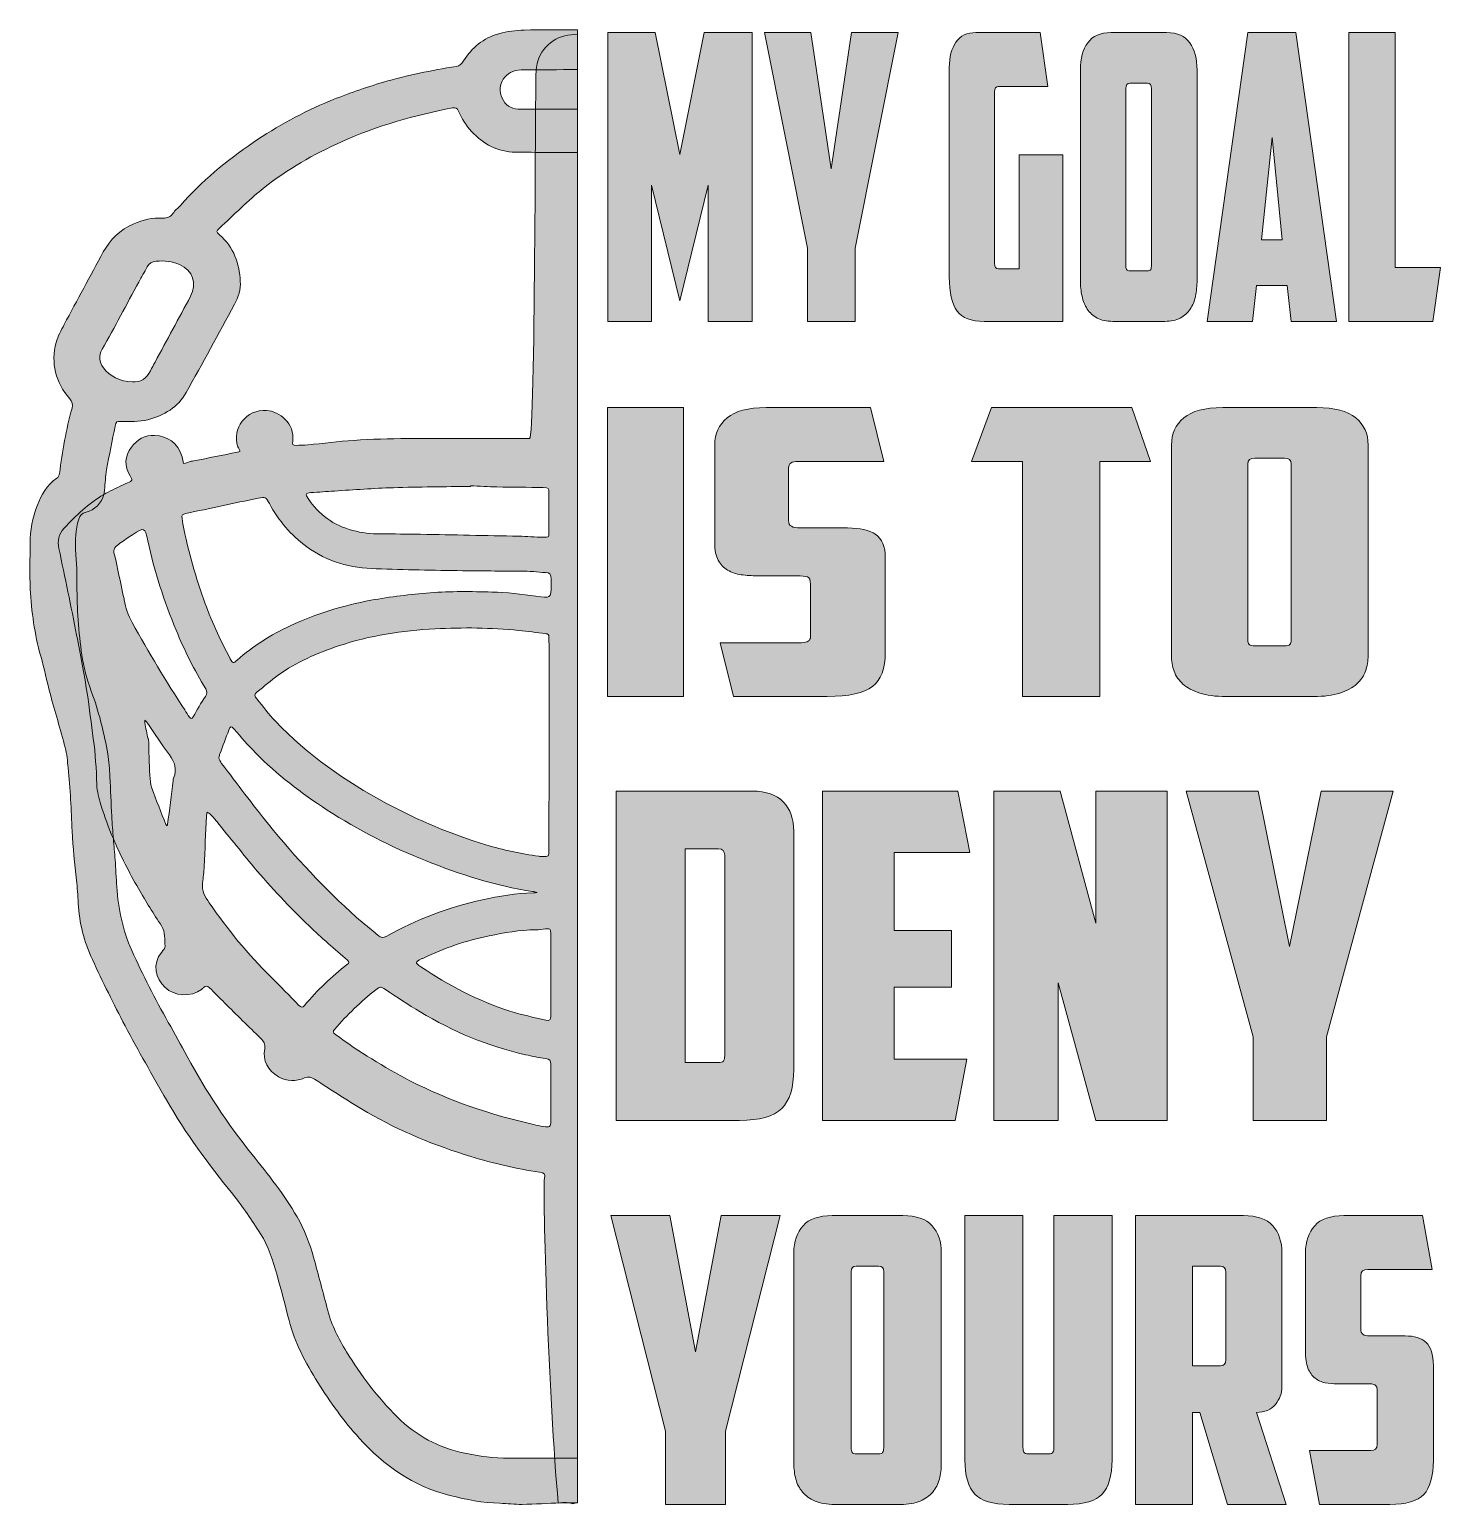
# Model space of a CAD drawing. Header units: inches. Extents: x 0.5 to 14.5, y -15.7 to -1.1.
import ezdxf

# ---------------------------------------------------------------- set-up
doc = ezdxf.new("R2010")
doc.units = ezdxf.units.IN
doc.header["$MEASUREMENT"] = 0
doc.layers.add('Layer 1', color=7, linetype='Continuous')

# ---------------------------------------------------------------- blocks, each defined once
blk = doc.blocks.new('block 3')
at = {"layer": 'Layer 1', "true_color": 0xf2f2f2}
h = blk.add_hatch(color=7, dxfattribs=at)
h.dxf.hatch_style = 2
edge = h.paths.add_edge_path()
edge.add_spline(control_points=[(0.52, -6.665), (0.531, -6.89), (0.562, -7.113), (0.623, -7.332), (0.658, -7.454), (0.683, -7.58), (0.716, -7.703), (0.764, -7.881), (0.818, -8.058), (0.865, -8.237), (0.882, -8.302), (0.888, -8.371), (0.895, -8.438), (0.917, -8.646), (0.925, -8.856), (0.933, -9.065), (0.94, -9.227), (0.963, -9.389), (0.978, -9.551), (0.985, -9.627), (0.992, -9.703), (0.995, -9.779), (1.005, -9.974), (1.052, -10.161), (1.135, -10.338), (1.238, -10.559), (1.345, -10.778), (1.459, -10.994), (1.59, -11.241), (1.729, -11.485), (1.868, -11.729), (2.057, -12.059), (2.283, -12.365), (2.525, -12.662), (2.626, -12.786), (2.712, -12.921), (2.8, -13.055), (2.882, -13.18), (2.923, -13.323), (2.964, -13.464), (3.006, -13.613), (3.045, -13.763), (3.083, -13.913), (3.139, -14.136), (3.248, -14.335), (3.369, -14.529), (3.49, -14.724), (3.624, -14.91), (3.779, -15.081), (4.022, -15.35), (4.311, -15.556), (4.676, -15.648), (4.838, -15.689), (5.002, -15.721), (5.17, -15.725), (5.244, -15.728), (5.317, -15.738), (5.391, -15.736), (5.519, -15.735), (5.647, -15.724), (5.774, -15.722), (5.83, -15.721), (5.885, -15.721), (5.94, -15.721), (5.94, -15.721), (5.94, -15.279), (5.94, -15.279), (5.922, -15.279), (5.904, -15.279), (5.886, -15.279), (5.886, -15.279), (5.886, -15.279), (5.886, -15.279), (5.678, -15.279), (5.469, -15.279), (5.261, -15.279), (5.113, -15.279), (4.967, -15.261), (4.823, -15.229), (4.565, -15.173), (4.341, -15.056), (4.156, -14.872), (3.961, -14.676), (3.795, -14.459), (3.653, -14.225), (3.573, -14.096), (3.506, -13.962), (3.467, -13.816), (3.42, -13.64), (3.374, -13.463), (3.326, -13.288), (3.287, -13.149), (3.235, -13.014), (3.162, -12.887), (3.036, -12.667), (2.876, -12.468), (2.717, -12.27), (2.474, -11.964), (2.259, -11.641), (2.074, -11.299), (2.013, -11.186), (1.951, -11.072), (1.887, -10.96), (1.754, -10.728), (1.636, -10.49), (1.525, -10.249), (1.433, -10.047), (1.392, -9.835), (1.377, -9.617), (1.371, -9.528), (1.366, -9.438), (1.36, -9.349), (1.355, -9.28), (1.349, -9.211), (1.343, -9.143), (1.296, -9.032), (1.254, -8.92), (1.219, -8.806), (1.199, -8.74), (1.181, -8.672), (1.179, -8.604), (1.173, -8.452), (1.165, -8.3), (1.144, -8.15), (1.122, -7.999), (1.107, -7.848), (1.083, -7.698), (1.052, -7.506), (1.017, -7.314), (0.979, -7.124), (0.923, -6.837), (0.863, -6.551), (0.803, -6.265), (0.788, -6.19), (0.8, -6.122), (0.855, -6.064), (0.973, -5.939), (1.096, -5.818), (1.248, -5.73), (1.252, -5.715), (1.255, -5.701), (1.256, -5.686), (1.261, -5.618), (1.264, -5.55), (1.276, -5.483), (1.302, -5.339), (1.331, -5.196), (1.36, -5.052), (1.369, -5.006), (1.372, -5.004), (1.421, -5.005), (1.509, -5.006), (1.597, -5.012), (1.684, -4.989), (1.846, -4.945), (1.982, -4.865), (2.064, -4.72), (2.225, -4.429), (2.384, -4.137), (2.543, -3.845), (2.582, -3.774), (2.605, -3.694), (2.6, -3.618), (2.59, -3.443), (2.538, -3.281), (2.395, -3.157), (2.36, -3.127), (2.359, -3.122), (2.391, -3.093), (2.537, -2.958), (2.676, -2.817), (2.831, -2.694), (3.066, -2.507), (3.327, -2.359), (3.604, -2.234), (3.955, -2.076), (4.324, -1.972), (4.703, -1.899), (4.733, -1.893), (4.75, -1.902), (4.762, -1.93), (4.795, -2.003), (4.833, -2.072), (4.89, -2.132), (5.008, -2.257), (5.15, -2.336), (5.327, -2.338), (5.531, -2.34), (5.736, -2.34), (5.94, -2.34), (5.94, -2.34), (5.94, -1.912), (5.94, -1.912), (5.935, -1.912), (5.929, -1.912), (5.924, -1.912), (5.759, -1.912), (5.593, -1.912), (5.428, -1.912), (5.403, -1.912), (5.377, -1.912), (5.351, -1.911), (5.275, -1.908), (5.225, -1.869), (5.194, -1.804), (5.13, -1.668), (5.224, -1.524), (5.383, -1.523), (5.569, -1.52), (5.754, -1.52), (5.94, -1.52), (5.94, -1.52), (5.94, -1.126), (5.94, -1.126), (5.737, -1.126), (5.574, -1.122), (5.413, -1.128), (5.329, -1.13), (5.243, -1.142), (5.162, -1.164), (5.007, -1.206), (4.893, -1.303), (4.812, -1.434), (4.793, -1.463), (4.777, -1.481), (4.737, -1.488), (4.494, -1.527), (4.253, -1.576), (4.017, -1.645), (3.837, -1.698), (3.662, -1.759), (3.489, -1.83), (3.219, -1.941), (2.966, -2.08), (2.726, -2.243), (2.46, -2.423), (2.218, -2.627), (2.006, -2.865), (1.982, -2.892), (1.951, -2.915), (1.933, -2.945), (1.908, -2.984), (1.876, -2.991), (1.833, -2.99), (1.732, -2.987), (1.636, -3.006), (1.544, -3.048), (1.41, -3.107), (1.31, -3.201), (1.243, -3.326), (1.113, -3.565), (0.984, -3.805), (0.856, -4.045), (0.826, -4.103), (0.792, -4.161), (0.776, -4.223), (0.722, -4.429), (0.768, -4.617), (0.91, -4.781), (0.936, -4.811), (0.944, -4.834), (0.933, -4.874), (0.875, -5.087), (0.837, -5.303), (0.809, -5.522), (0.806, -5.538), (0.798, -5.561), (0.784, -5.569), (0.681, -5.635), (0.63, -5.736), (0.589, -5.841), (0.543, -5.961), (0.515, -6.085), (0.517, -6.215), (0.519, -6.365), (0.512, -6.515), (0.52, -6.665)], knot_values=[0, 0, 0, 0, 1, 1, 1, 2, 2, 2, 3, 3, 3, 4, 4, 4, 5, 5, 5, 6, 6, 6, 7, 7, 7, 8, 8, 8, 9, 9, 9, 10, 10, 10, 11, 11, 11, 12, 12, 12, 13, 13, 13, 14, 14, 14, 15, 15, 15, 16, 16, 16, 17, 17, 17, 18, 18, 18, 19, 19, 19, 20, 20, 20, 21, 21, 21, 22, 22, 22, 23, 23, 23, 24, 24, 24, 25, 25, 25, 26, 26, 26, 27, 27, 27, 28, 28, 28, 29, 29, 29, 30, 30, 30, 31, 31, 31, 32, 32, 32, 33, 33, 33, 34, 34, 34, 35, 35, 35, 36, 36, 36, 37, 37, 37, 38, 38, 38, 39, 39, 39, 40, 40, 40, 41, 41, 41, 42, 42, 42, 43, 43, 43, 44, 44, 44, 45, 45, 45, 46, 46, 46, 47, 47, 47, 48, 48, 48, 49, 49, 49, 50, 50, 50, 51, 51, 51, 52, 52, 52, 53, 53, 53, 54, 54, 54, 55, 55, 55, 56, 56, 56, 57, 57, 57, 58, 58, 58, 59, 59, 59, 60, 60, 60, 61, 61, 61, 62, 62, 62, 63, 63, 63, 64, 64, 64, 65, 65, 65, 66, 66, 66, 67, 67, 67, 68, 68, 68, 69, 69, 69, 70, 70, 70, 71, 71, 71, 72, 72, 72, 73, 73, 73, 74, 74, 74, 75, 75, 75, 76, 76, 76, 77, 77, 77, 78, 78, 78, 79, 79, 79, 80, 80, 80, 81, 81, 81, 82, 82, 82, 83, 83, 83, 84, 84, 84, 85, 85, 85, 86, 86, 86, 87, 87, 87, 88, 88, 88, 89, 89, 89, 90, 90, 90, 91, 91, 91, 92, 92, 92, 92], degree=3, periodic=1)
edge = h.paths.add_edge_path()
edge.add_spline(control_points=[(1.232, -4.291), (1.356, -4.071), (1.473, -3.848), (1.594, -3.625), (1.621, -3.575), (1.651, -3.525), (1.678, -3.474), (1.696, -3.439), (1.727, -3.421), (1.765, -3.418), (1.846, -3.411), (1.925, -3.419), (1.998, -3.452), (2.13, -3.511), (2.175, -3.64), (2.108, -3.765), (1.991, -3.983), (1.873, -4.2), (1.756, -4.417), (1.74, -4.446), (1.724, -4.475), (1.71, -4.504), (1.672, -4.582), (1.611, -4.622), (1.531, -4.612), (1.409, -4.611), (1.306, -4.56), (1.244, -4.473), (1.202, -4.415), (1.194, -4.359), (1.232, -4.291)], knot_values=[0, 0, 0, 0, 1, 1, 1, 2, 2, 2, 3, 3, 3, 4, 4, 4, 5, 5, 5, 6, 6, 6, 7, 7, 7, 8, 8, 8, 9, 9, 9, 10, 10, 10, 10], degree=3, periodic=1)
h = blk.add_hatch(color=7, dxfattribs=at)
h.dxf.hatch_style = 2
edge = h.paths.add_edge_path()
edge.add_spline(control_points=[(0.969, -6.289), (0.972, -6.352), (0.978, -6.414), (0.98, -6.477), (0.982, -6.542), (0.981, -6.607), (0.982, -6.673), (0.984, -6.904), (1.001, -7.135), (1.038, -7.363), (1.057, -7.486), (1.098, -7.606), (1.14, -7.724), (1.207, -7.912), (1.253, -8.104), (1.287, -8.3), (1.3, -8.374), (1.304, -8.451), (1.308, -8.527), (1.316, -8.657), (1.319, -8.788), (1.327, -8.918), (1.331, -8.993), (1.337, -9.068), (1.343, -9.143), (1.415, -9.311), (1.499, -9.474), (1.591, -9.634), (1.664, -9.76), (1.741, -9.883), (1.82, -10.005), (1.861, -10.068), (1.846, -10.138), (1.856, -10.205), (1.859, -10.222), (1.837, -10.246), (1.822, -10.263), (1.721, -10.381), (1.764, -10.528), (1.853, -10.613), (1.948, -10.704), (2.114, -10.712), (2.216, -10.633), (2.223, -10.628), (2.23, -10.622), (2.236, -10.616), (2.256, -10.593), (2.274, -10.596), (2.295, -10.617), (2.344, -10.668), (2.394, -10.717), (2.445, -10.767), (2.564, -10.885), (2.682, -11.003), (2.803, -11.119), (2.835, -11.15), (2.849, -11.175), (2.842, -11.222), (2.821, -11.341), (2.87, -11.435), (2.979, -11.499), (3.062, -11.548), (3.151, -11.546), (3.237, -11.511), (3.277, -11.495), (3.3, -11.5), (3.334, -11.522), (3.508, -11.634), (3.68, -11.75), (3.86, -11.853), (4.183, -12.038), (4.526, -12.181), (4.884, -12.29), (5.107, -12.357), (5.333, -12.41), (5.564, -12.446), (5.616, -12.454), (5.62, -12.459), (5.612, -12.506), (5.594, -12.624), (5.653, -14.714), (5.75, -15.724), (5.769, -15.72), (5.788, -15.718), (5.809, -15.718), (5.837, -15.718), (5.866, -15.723), (5.893, -15.731), (5.908, -15.726), (5.924, -15.723), (5.94, -15.721), (5.94, -15.721), (5.94, -1.174), (5.94, -1.174), (5.768, -1.159), (5.598, -1.264), (5.547, -1.437), (5.539, -1.464), (5.535, -1.493), (5.53, -1.521), (5.521, -1.573), (5.522, -5.174), (5.465, -5.174), (5.061, -5.174), (4.658, -5.172), (4.255, -5.175), (4.078, -5.176), (3.901, -5.182), (3.724, -5.193), (3.572, -5.203), (3.421, -5.223), (3.269, -5.238), (3.23, -5.241), (3.191, -5.24), (3.152, -5.243), (3.118, -5.245), (3.116, -5.233), (3.12, -5.202), (3.14, -5.024), (2.989, -4.906), (2.86, -4.897), (2.66, -4.883), (2.51, -5.077), (2.577, -5.257), (2.58, -5.265), (2.584, -5.273), (2.589, -5.28), (2.604, -5.303), (2.594, -5.307), (2.571, -5.311), (2.427, -5.339), (2.284, -5.368), (2.141, -5.396), (2.132, -5.398), (2.123, -5.399), (2.114, -5.401), (2.089, -5.408), (2.063, -5.416), (2.037, -5.423), (2.033, -5.401), (2.031, -5.378), (2.024, -5.356), (1.977, -5.213), (1.883, -5.151), (1.75, -5.144), (1.658, -5.139), (1.577, -5.185), (1.521, -5.261), (1.454, -5.352), (1.449, -5.446), (1.508, -5.544), (1.536, -5.591), (1.534, -5.59), (1.482, -5.614), (1.418, -5.643), (1.353, -5.674), (1.29, -5.706), (1.276, -5.714), (1.262, -5.722), (1.248, -5.73), (1.226, -5.814), (1.16, -5.884), (1.072, -5.906), (1.031, -5.916), (1.011, -5.936), (0.999, -5.974), (0.968, -6.078), (0.966, -6.183), (0.969, -6.289)], knot_values=[0, 0, 0, 0, 1, 1, 1, 2, 2, 2, 3, 3, 3, 4, 4, 4, 5, 5, 5, 6, 6, 6, 7, 7, 7, 8, 8, 8, 9, 9, 9, 10, 10, 10, 11, 11, 11, 12, 12, 12, 13, 13, 13, 14, 14, 14, 15, 15, 15, 16, 16, 16, 17, 17, 17, 18, 18, 18, 19, 19, 19, 20, 20, 20, 21, 21, 21, 22, 22, 22, 23, 23, 23, 24, 24, 24, 25, 25, 25, 26, 26, 26, 27, 27, 27, 28, 28, 28, 29, 29, 29, 30, 30, 30, 31, 31, 31, 32, 32, 32, 33, 33, 33, 34, 34, 34, 35, 35, 35, 36, 36, 36, 37, 37, 37, 38, 38, 38, 39, 39, 39, 40, 40, 40, 41, 41, 41, 42, 42, 42, 43, 43, 43, 44, 44, 44, 45, 45, 45, 46, 46, 46, 47, 47, 47, 48, 48, 48, 49, 49, 49, 50, 50, 50, 51, 51, 51, 52, 52, 52, 53, 53, 53, 54, 54, 54, 55, 55, 55, 56, 56, 56, 56], degree=3, periodic=1)
edge = h.paths.add_edge_path()
edge.add_spline(control_points=[(5.657, -6.103), (5.657, -6.153), (5.656, -6.155), (5.601, -6.154), (5.52, -6.152), (5.439, -6.145), (5.358, -6.143), (5.034, -6.136), (4.71, -6.13), (4.386, -6.124), (4.253, -6.122), (4.121, -6.12), (3.989, -6.121), (3.895, -6.122), (3.803, -6.109), (3.714, -6.086), (3.523, -6.037), (3.377, -5.927), (3.271, -5.769), (3.241, -5.725), (3.247, -5.715), (3.3, -5.711), (3.377, -5.706), (3.455, -5.7), (3.533, -5.695), (3.727, -5.683), (3.921, -5.668), (4.116, -5.662), (4.371, -5.654), (4.626, -5.653), (4.881, -5.649), (4.881, -5.647), (4.881, -5.645), (4.881, -5.643), (4.968, -5.647), (5.055, -5.653), (5.142, -5.655), (5.295, -5.658), (5.448, -5.658), (5.601, -5.661), (5.656, -5.662), (5.657, -5.663), (5.657, -5.714), (5.658, -5.844), (5.658, -5.973), (5.657, -6.103)], knot_values=[0, 0, 0, 0, 1, 1, 1, 2, 2, 2, 3, 3, 3, 4, 4, 4, 5, 5, 5, 6, 6, 6, 7, 7, 7, 8, 8, 8, 9, 9, 9, 10, 10, 10, 11, 11, 11, 12, 12, 12, 13, 13, 13, 14, 14, 14, 15, 15, 15, 15], degree=3, periodic=1)
edge = h.paths.add_edge_path()
edge.add_spline(control_points=[(5.679, -6.624), (5.676, -6.761), (5.675, -6.758), (5.529, -6.737), (5.385, -6.717), (5.238, -6.7), (5.092, -6.696), (4.888, -6.69), (4.685, -6.688), (4.48, -6.704), (4.283, -6.721), (4.088, -6.742), (3.894, -6.778), (3.617, -6.83), (3.349, -6.911), (3.095, -7.03), (2.904, -7.12), (2.725, -7.23), (2.568, -7.371), (2.529, -7.407), (2.528, -7.406), (2.501, -7.357), (2.396, -7.167), (2.308, -6.969), (2.236, -6.765), (2.145, -6.505), (2.069, -6.24), (2.023, -5.968), (2.017, -5.931), (2.028, -5.924), (2.059, -5.918), (2.298, -5.868), (2.537, -5.816), (2.776, -5.766), (2.847, -5.752), (2.854, -5.756), (2.888, -5.819), (2.979, -5.988), (3.1, -6.131), (3.258, -6.247), (3.46, -6.396), (3.695, -6.458), (3.945, -6.466), (4.23, -6.476), (4.515, -6.48), (4.8, -6.485), (5.014, -6.488), (5.227, -6.488), (5.44, -6.49), (5.482, -6.491), (5.524, -6.496), (5.565, -6.5), (5.6, -6.504), (5.652, -6.497), (5.666, -6.516), (5.685, -6.542), (5.676, -6.587), (5.679, -6.624)], knot_values=[0, 0, 0, 0, 1, 1, 1, 2, 2, 2, 3, 3, 3, 4, 4, 4, 5, 5, 5, 6, 6, 6, 7, 7, 7, 8, 8, 8, 9, 9, 9, 10, 10, 10, 11, 11, 11, 12, 12, 12, 13, 13, 13, 14, 14, 14, 15, 15, 15, 16, 16, 16, 17, 17, 17, 18, 18, 18, 19, 19, 19, 19], degree=3, periodic=1)
edge = h.paths.add_edge_path()
edge.add_spline(control_points=[(5.676, -10.484), (5.676, -10.622), (5.676, -10.76), (5.675, -10.898), (5.675, -10.937), (5.664, -10.946), (5.627, -10.937), (5.508, -10.91), (5.387, -10.886), (5.271, -10.849), (4.953, -10.746), (4.662, -10.594), (4.389, -10.409), (4.328, -10.368), (4.329, -10.364), (4.397, -10.329), (4.402, -10.327), (4.408, -10.325), (4.414, -10.323), (4.621, -10.225), (4.837, -10.149), (5.064, -10.103), (5.216, -10.072), (5.369, -10.045), (5.525, -10.043), (5.558, -10.043), (5.591, -10.038), (5.623, -10.034), (5.671, -10.029), (5.675, -10.031), (5.675, -10.079), (5.676, -10.214), (5.676, -10.349), (5.676, -10.484)], knot_values=[0, 0, 0, 0, 1, 1, 1, 2, 2, 2, 3, 3, 3, 4, 4, 4, 5, 5, 5, 6, 6, 6, 7, 7, 7, 8, 8, 8, 9, 9, 9, 10, 10, 10, 11, 11, 11, 11], degree=3, periodic=1)
edge = h.paths.add_edge_path()
edge.add_spline(control_points=[(5.657, -9.255), (5.657, -9.317), (5.656, -9.317), (5.593, -9.316), (5.581, -9.316), (5.569, -9.316), (5.557, -9.315), (5.38, -9.289), (5.205, -9.253), (5.033, -9.201), (4.69, -9.095), (4.361, -8.959), (4.047, -8.79), (3.638, -8.572), (3.265, -8.309), (2.948, -7.977), (2.882, -7.907), (2.826, -7.829), (2.763, -7.755), (2.741, -7.729), (2.736, -7.709), (2.767, -7.685), (2.837, -7.631), (2.902, -7.572), (2.974, -7.521), (3.156, -7.391), (3.36, -7.301), (3.573, -7.23), (3.883, -7.126), (4.205, -7.078), (4.531, -7.061), (4.806, -7.046), (5.083, -7.05), (5.358, -7.076), (5.448, -7.084), (5.536, -7.098), (5.625, -7.109), (5.646, -7.111), (5.658, -7.12), (5.657, -7.141), (5.657, -7.164), (5.658, -7.187), (5.658, -7.21), (5.658, -7.544), (5.658, -7.878), (5.658, -8.211), (5.658, -8.559), (5.658, -8.907), (5.657, -9.255)], knot_values=[0, 0, 0, 0, 1, 1, 1, 2, 2, 2, 3, 3, 3, 4, 4, 4, 5, 5, 5, 6, 6, 6, 7, 7, 7, 8, 8, 8, 9, 9, 9, 10, 10, 10, 11, 11, 11, 12, 12, 12, 13, 13, 13, 14, 14, 14, 15, 15, 15, 16, 16, 16, 16], degree=3, periodic=1)
edge = h.paths.add_edge_path()
edge.add_spline(control_points=[(4.05, -10.106), (4.014, -10.127), (3.994, -10.123), (3.966, -10.099), (3.894, -10.037), (3.819, -9.98), (3.749, -9.917), (3.433, -9.633), (3.145, -9.325), (2.879, -8.997), (2.72, -8.8), (2.569, -8.596), (2.415, -8.395), (2.401, -8.377), (2.394, -8.354), (2.386, -8.338), (2.392, -8.32), (2.394, -8.309), (2.398, -8.299), (2.428, -8.22), (2.456, -8.142), (2.487, -8.064), (2.503, -8.023), (2.508, -8.022), (2.538, -8.054), (2.609, -8.132), (2.676, -8.214), (2.75, -8.289), (2.963, -8.505), (3.204, -8.69), (3.461, -8.856), (3.768, -9.054), (4.092, -9.221), (4.433, -9.357), (4.777, -9.495), (5.127, -9.607), (5.496, -9.665), (5.499, -9.665), (5.502, -9.665), (5.505, -9.665), (5.516, -9.668), (5.527, -9.67), (5.539, -9.673), (5.527, -9.674), (5.515, -9.678), (5.504, -9.678), (5.332, -9.682), (5.164, -9.707), (4.998, -9.745), (4.663, -9.82), (4.346, -9.938), (4.05, -10.106)], knot_values=[0, 0, 0, 0, 1, 1, 1, 2, 2, 2, 3, 3, 3, 4, 4, 4, 5, 5, 5, 6, 6, 6, 7, 7, 7, 8, 8, 8, 9, 9, 9, 10, 10, 10, 11, 11, 11, 12, 12, 12, 13, 13, 13, 14, 14, 14, 15, 15, 15, 16, 16, 16, 17, 17, 17, 17], degree=3, periodic=1)
edge = h.paths.add_edge_path()
edge.add_spline(control_points=[(3.535, -11.027), (3.659, -10.887), (3.792, -10.754), (3.942, -10.638), (3.987, -10.603), (3.986, -10.603), (4.037, -10.635), (4.151, -10.709), (4.264, -10.785), (4.381, -10.855), (4.704, -11.051), (5.051, -11.197), (5.425, -11.281), (5.492, -11.295), (5.559, -11.31), (5.627, -11.319), (5.665, -11.324), (5.677, -11.338), (5.676, -11.374), (5.675, -11.466), (5.676, -11.558), (5.676, -11.65), (5.676, -11.745), (5.676, -11.839), (5.676, -11.934), (5.675, -11.997), (5.667, -12.003), (5.602, -11.992), (5.569, -11.986), (5.537, -11.98), (5.505, -11.973), (5.079, -11.874), (4.668, -11.738), (4.28, -11.538), (4.021, -11.404), (3.776, -11.251), (3.542, -11.079), (3.518, -11.061), (3.514, -11.052), (3.535, -11.027)], knot_values=[0, 0, 0, 0, 1, 1, 1, 2, 2, 2, 3, 3, 3, 4, 4, 4, 5, 5, 5, 6, 6, 6, 7, 7, 7, 8, 8, 8, 9, 9, 9, 10, 10, 10, 11, 11, 11, 12, 12, 12, 13, 13, 13, 13], degree=3, periodic=1)
edge = h.paths.add_edge_path()
edge.add_spline(control_points=[(2.227, -9.578), (2.232, -9.524), (2.239, -9.47), (2.242, -9.416), (2.25, -9.25), (2.256, -9.084), (2.264, -8.917), (2.265, -8.904), (2.269, -8.89), (2.271, -8.877), (2.283, -8.885), (2.296, -8.892), (2.306, -8.902), (2.319, -8.914), (2.331, -8.927), (2.342, -8.941), (2.473, -9.101), (2.603, -9.262), (2.735, -9.422), (2.904, -9.628), (3.09, -9.818), (3.282, -10.005), (3.403, -10.123), (3.535, -10.233), (3.663, -10.345), (3.683, -10.363), (3.676, -10.373), (3.661, -10.385), (3.504, -10.506), (3.362, -10.642), (3.236, -10.792), (3.215, -10.818), (3.201, -10.813), (3.181, -10.792), (3.089, -10.697), (2.996, -10.603), (2.902, -10.51), (2.674, -10.285), (2.474, -10.039), (2.293, -9.777), (2.25, -9.715), (2.214, -9.656), (2.227, -9.578)], knot_values=[0, 0, 0, 0, 1, 1, 1, 2, 2, 2, 3, 3, 3, 4, 4, 4, 5, 5, 5, 6, 6, 6, 7, 7, 7, 8, 8, 8, 9, 9, 9, 10, 10, 10, 11, 11, 11, 12, 12, 12, 13, 13, 13, 14, 14, 14, 14], degree=3, periodic=1)
edge = h.paths.add_edge_path()
edge.add_spline(control_points=[(1.654, -7.967), (1.661, -7.974), (1.669, -7.98), (1.675, -7.987), (1.749, -8.095), (1.82, -8.204), (1.897, -8.31), (1.949, -8.382), (1.978, -8.453), (1.938, -8.539), (1.934, -8.546), (1.936, -8.556), (1.935, -8.564), (1.917, -8.709), (1.899, -8.853), (1.88, -8.998), (1.88, -9.003), (1.878, -9.009), (1.877, -9.014), (1.872, -9.01), (1.864, -9.006), (1.862, -9), (1.815, -8.879), (1.767, -8.76), (1.724, -8.638), (1.71, -8.598), (1.706, -8.554), (1.704, -8.512), (1.698, -8.392), (1.695, -8.272), (1.692, -8.152), (1.692, -8.152), (1.686, -8.152), (1.686, -8.152), (1.675, -8.099), (1.664, -8.046), (1.654, -7.992), (1.653, -7.984), (1.654, -7.976), (1.654, -7.967)], knot_values=[0, 0, 0, 0, 1, 1, 1, 2, 2, 2, 3, 3, 3, 4, 4, 4, 5, 5, 5, 6, 6, 6, 7, 7, 7, 8, 8, 8, 9, 9, 9, 10, 10, 10, 11, 11, 11, 12, 12, 12, 13, 13, 13, 13], degree=3, periodic=1)
edge = h.paths.add_edge_path()
edge.add_spline(control_points=[(1.408, -6.213), (1.449, -6.185), (1.49, -6.155), (1.532, -6.128), (1.652, -6.052), (1.652, -6.052), (1.683, -6.188), (1.75, -6.491), (1.844, -6.786), (1.964, -7.074), (2.047, -7.275), (2.143, -7.469), (2.257, -7.655), (2.274, -7.682), (2.274, -7.701), (2.254, -7.731), (2.209, -7.795), (2.172, -7.864), (2.134, -7.932), (2.121, -7.954), (2.11, -7.956), (2.096, -7.937), (2.079, -7.914), (2.066, -7.888), (2.05, -7.864), (1.864, -7.582), (1.693, -7.292), (1.529, -6.999), (1.489, -6.927), (1.461, -6.853), (1.45, -6.772), (1.449, -6.758), (1.444, -6.744), (1.441, -6.73), (1.412, -6.596), (1.384, -6.462), (1.355, -6.327), (1.329, -6.27), (1.367, -6.241), (1.408, -6.213)], knot_values=[0, 0, 0, 0, 1, 1, 1, 2, 2, 2, 3, 3, 3, 4, 4, 4, 5, 5, 5, 6, 6, 6, 7, 7, 7, 8, 8, 8, 9, 9, 9, 10, 10, 10, 11, 11, 11, 12, 12, 12, 13, 13, 13, 13], degree=3, periodic=1)
h = blk.add_hatch(color=7, dxfattribs=at)
h.dxf.hatch_style = 2
edge = h.paths.add_edge_path()
edge.add_spline(control_points=[(1.072, -5.906), (1.031, -5.916), (1.011, -5.936), (0.999, -5.974), (0.968, -6.078), (0.966, -6.183), (0.969, -6.289), (0.972, -6.352), (0.978, -6.414), (0.98, -6.477), (0.982, -6.542), (0.981, -6.607), (0.982, -6.673), (0.984, -6.904), (1.001, -7.135), (1.038, -7.363), (1.057, -7.486), (1.098, -7.606), (1.14, -7.724), (1.207, -7.912), (1.253, -8.104), (1.287, -8.3), (1.3, -8.374), (1.304, -8.451), (1.308, -8.527), (1.316, -8.657), (1.319, -8.788), (1.327, -8.918), (1.331, -8.993), (1.337, -9.068), (1.343, -9.143), (1.296, -9.032), (1.254, -8.92), (1.219, -8.806), (1.199, -8.74), (1.181, -8.672), (1.179, -8.604), (1.173, -8.452), (1.165, -8.3), (1.144, -8.15), (1.122, -7.999), (1.107, -7.848), (1.083, -7.698), (1.052, -7.506), (1.017, -7.314), (0.979, -7.124), (0.923, -6.837), (0.863, -6.551), (0.803, -6.265), (0.788, -6.19), (0.8, -6.122), (0.855, -6.064), (0.973, -5.939), (1.096, -5.818), (1.248, -5.73), (1.226, -5.814), (1.16, -5.884), (1.072, -5.906)], knot_values=[0, 0, 0, 0, 1, 1, 1, 2, 2, 2, 3, 3, 3, 4, 4, 4, 5, 5, 5, 6, 6, 6, 7, 7, 7, 8, 8, 8, 9, 9, 9, 10, 10, 10, 11, 11, 11, 12, 12, 12, 13, 13, 13, 14, 14, 14, 15, 15, 15, 16, 16, 16, 17, 17, 17, 18, 18, 18, 19, 19, 19, 19], degree=3, periodic=1)
at = {"layer": 'Layer 1', "lineweight": 0}
for points, knots in [([(0.52, -6.665), (0.531, -6.89), (0.562, -7.113), (0.623, -7.332), (0.658, -7.454), (0.683, -7.58), (0.716, -7.703), (0.764, -7.881), (0.818, -8.058), (0.865, -8.237), (0.882, -8.302), (0.888, -8.371), (0.895, -8.438), (0.917, -8.646), (0.925, -8.856), (0.933, -9.065), (0.94, -9.227), (0.963, -9.389), (0.978, -9.551), (0.985, -9.627), (0.992, -9.703), (0.995, -9.779), (1.005, -9.974), (1.052, -10.161), (1.135, -10.338), (1.238, -10.559), (1.345, -10.778), (1.459, -10.994), (1.59, -11.241), (1.729, -11.485), (1.868, -11.729), (2.057, -12.059), (2.283, -12.365), (2.525, -12.662), (2.626, -12.786), (2.712, -12.921), (2.8, -13.055), (2.882, -13.18), (2.923, -13.323), (2.964, -13.464), (3.006, -13.613), (3.045, -13.763), (3.083, -13.913), (3.139, -14.136), (3.248, -14.335), (3.369, -14.529), (3.49, -14.724), (3.624, -14.91), (3.779, -15.081), (4.022, -15.35), (4.311, -15.556), (4.676, -15.648), (4.838, -15.689), (5.002, -15.721), (5.17, -15.725), (5.244, -15.728), (5.317, -15.738), (5.391, -15.736), (5.519, -15.735), (5.647, -15.724), (5.774, -15.722), (5.83, -15.721), (5.885, -15.721), (5.94, -15.721), (5.94, -15.721), (5.94, -15.279), (5.94, -15.279), (5.922, -15.279), (5.904, -15.279), (5.886, -15.279), (5.886, -15.279), (5.886, -15.279), (5.886, -15.279), (5.678, -15.279), (5.469, -15.279), (5.261, -15.279), (5.113, -15.279), (4.967, -15.261), (4.823, -15.229), (4.565, -15.173), (4.341, -15.056), (4.156, -14.872), (3.961, -14.676), (3.795, -14.459), (3.653, -14.225), (3.573, -14.096), (3.506, -13.962), (3.467, -13.816), (3.42, -13.64), (3.374, -13.463), (3.326, -13.288), (3.287, -13.149), (3.235, -13.014), (3.162, -12.887), (3.036, -12.667), (2.876, -12.468), (2.717, -12.27), (2.474, -11.964), (2.259, -11.641), (2.074, -11.299), (2.013, -11.186), (1.951, -11.072), (1.887, -10.96), (1.754, -10.728), (1.636, -10.49), (1.525, -10.249), (1.433, -10.047), (1.392, -9.835), (1.377, -9.617), (1.371, -9.528), (1.366, -9.438), (1.36, -9.349), (1.355, -9.28), (1.349, -9.211), (1.343, -9.143), (1.296, -9.032), (1.254, -8.92), (1.219, -8.806), (1.199, -8.74), (1.181, -8.672), (1.179, -8.604), (1.173, -8.452), (1.165, -8.3), (1.144, -8.15), (1.122, -7.999), (1.107, -7.848), (1.083, -7.698), (1.052, -7.506), (1.017, -7.314), (0.979, -7.124), (0.923, -6.837), (0.863, -6.551), (0.803, -6.265), (0.788, -6.19), (0.8, -6.122), (0.855, -6.064), (0.973, -5.939), (1.096, -5.818), (1.248, -5.73), (1.252, -5.715), (1.255, -5.701), (1.256, -5.686), (1.261, -5.618), (1.264, -5.55), (1.276, -5.483), (1.302, -5.339), (1.331, -5.196), (1.36, -5.052), (1.369, -5.006), (1.372, -5.004), (1.421, -5.005), (1.509, -5.006), (1.597, -5.012), (1.684, -4.989), (1.846, -4.945), (1.982, -4.865), (2.064, -4.72), (2.225, -4.429), (2.384, -4.137), (2.543, -3.845), (2.582, -3.774), (2.605, -3.694), (2.6, -3.618), (2.59, -3.443), (2.538, -3.281), (2.395, -3.157), (2.36, -3.127), (2.359, -3.122), (2.391, -3.093), (2.537, -2.958), (2.676, -2.817), (2.831, -2.694), (3.066, -2.507), (3.327, -2.359), (3.604, -2.234), (3.955, -2.076), (4.324, -1.972), (4.703, -1.899), (4.733, -1.893), (4.75, -1.902), (4.762, -1.93), (4.795, -2.003), (4.833, -2.072), (4.89, -2.132), (5.008, -2.257), (5.15, -2.336), (5.327, -2.338), (5.531, -2.34), (5.736, -2.34), (5.94, -2.34), (5.94, -2.34), (5.94, -1.912), (5.94, -1.912), (5.935, -1.912), (5.929, -1.912), (5.924, -1.912), (5.759, -1.912), (5.593, -1.912), (5.428, -1.912), (5.403, -1.912), (5.377, -1.912), (5.351, -1.911), (5.275, -1.908), (5.225, -1.869), (5.194, -1.804), (5.13, -1.668), (5.224, -1.524), (5.383, -1.523), (5.569, -1.52), (5.754, -1.52), (5.94, -1.52), (5.94, -1.52), (5.94, -1.126), (5.94, -1.126), (5.737, -1.126), (5.574, -1.122), (5.413, -1.128), (5.329, -1.13), (5.243, -1.142), (5.162, -1.164), (5.007, -1.206), (4.893, -1.303), (4.812, -1.434), (4.793, -1.463), (4.777, -1.481), (4.737, -1.488), (4.494, -1.527), (4.253, -1.576), (4.017, -1.645), (3.837, -1.698), (3.662, -1.759), (3.489, -1.83), (3.219, -1.941), (2.966, -2.08), (2.726, -2.243), (2.46, -2.423), (2.218, -2.627), (2.006, -2.865), (1.982, -2.892), (1.951, -2.915), (1.933, -2.945), (1.908, -2.984), (1.876, -2.991), (1.833, -2.99), (1.732, -2.987), (1.636, -3.006), (1.544, -3.048), (1.41, -3.107), (1.31, -3.201), (1.243, -3.326), (1.113, -3.565), (0.984, -3.805), (0.856, -4.045), (0.826, -4.103), (0.792, -4.161), (0.776, -4.223), (0.722, -4.429), (0.768, -4.617), (0.91, -4.781), (0.936, -4.811), (0.944, -4.834), (0.933, -4.874), (0.875, -5.087), (0.837, -5.303), (0.809, -5.522), (0.806, -5.538), (0.798, -5.561), (0.784, -5.569), (0.681, -5.635), (0.63, -5.736), (0.589, -5.841), (0.543, -5.961), (0.515, -6.085), (0.517, -6.215), (0.519, -6.365), (0.512, -6.515), (0.52, -6.665)], [0, 0, 0, 0, 1, 1, 1, 2, 2, 2, 3, 3, 3, 4, 4, 4, 5, 5, 5, 6, 6, 6, 7, 7, 7, 8, 8, 8, 9, 9, 9, 10, 10, 10, 11, 11, 11, 12, 12, 12, 13, 13, 13, 14, 14, 14, 15, 15, 15, 16, 16, 16, 17, 17, 17, 18, 18, 18, 19, 19, 19, 20, 20, 20, 21, 21, 21, 22, 22, 22, 23, 23, 23, 24, 24, 24, 25, 25, 25, 26, 26, 26, 27, 27, 27, 28, 28, 28, 29, 29, 29, 30, 30, 30, 31, 31, 31, 32, 32, 32, 33, 33, 33, 34, 34, 34, 35, 35, 35, 36, 36, 36, 37, 37, 37, 38, 38, 38, 39, 39, 39, 40, 40, 40, 41, 41, 41, 42, 42, 42, 43, 43, 43, 44, 44, 44, 45, 45, 45, 46, 46, 46, 47, 47, 47, 48, 48, 48, 49, 49, 49, 50, 50, 50, 51, 51, 51, 52, 52, 52, 53, 53, 53, 54, 54, 54, 55, 55, 55, 56, 56, 56, 57, 57, 57, 58, 58, 58, 59, 59, 59, 60, 60, 60, 61, 61, 61, 62, 62, 62, 63, 63, 63, 64, 64, 64, 65, 65, 65, 66, 66, 66, 67, 67, 67, 68, 68, 68, 69, 69, 69, 70, 70, 70, 71, 71, 71, 72, 72, 72, 73, 73, 73, 74, 74, 74, 75, 75, 75, 76, 76, 76, 77, 77, 77, 78, 78, 78, 79, 79, 79, 80, 80, 80, 81, 81, 81, 82, 82, 82, 83, 83, 83, 84, 84, 84, 85, 85, 85, 86, 86, 86, 87, 87, 87, 88, 88, 88, 89, 89, 89, 90, 90, 90, 91, 91, 91, 92, 92, 92, 92]), ([(0.969, -6.289), (0.972, -6.352), (0.978, -6.414), (0.98, -6.477), (0.982, -6.542), (0.981, -6.607), (0.982, -6.673), (0.984, -6.904), (1.001, -7.135), (1.038, -7.363), (1.057, -7.486), (1.098, -7.606), (1.14, -7.724), (1.207, -7.912), (1.253, -8.104), (1.287, -8.3), (1.3, -8.374), (1.304, -8.451), (1.308, -8.527), (1.316, -8.657), (1.319, -8.788), (1.327, -8.918), (1.331, -8.993), (1.337, -9.068), (1.343, -9.143), (1.415, -9.311), (1.499, -9.474), (1.591, -9.634), (1.664, -9.76), (1.741, -9.883), (1.82, -10.005), (1.861, -10.068), (1.846, -10.138), (1.856, -10.205), (1.859, -10.222), (1.837, -10.246), (1.822, -10.263), (1.721, -10.381), (1.764, -10.528), (1.853, -10.613), (1.948, -10.704), (2.114, -10.712), (2.216, -10.633), (2.223, -10.628), (2.23, -10.622), (2.236, -10.616), (2.256, -10.593), (2.274, -10.596), (2.295, -10.617), (2.344, -10.668), (2.394, -10.717), (2.445, -10.767), (2.564, -10.885), (2.682, -11.003), (2.803, -11.119), (2.835, -11.15), (2.849, -11.175), (2.842, -11.222), (2.821, -11.341), (2.87, -11.435), (2.979, -11.499), (3.062, -11.548), (3.151, -11.546), (3.237, -11.511), (3.277, -11.495), (3.3, -11.5), (3.334, -11.522), (3.508, -11.634), (3.68, -11.75), (3.86, -11.853), (4.183, -12.038), (4.526, -12.181), (4.884, -12.29), (5.107, -12.357), (5.333, -12.41), (5.564, -12.446), (5.616, -12.454), (5.62, -12.459), (5.612, -12.506), (5.594, -12.624), (5.653, -14.714), (5.75, -15.724), (5.769, -15.72), (5.788, -15.718), (5.809, -15.718), (5.837, -15.718), (5.866, -15.723), (5.893, -15.731), (5.908, -15.726), (5.924, -15.723), (5.94, -15.721), (5.94, -15.721), (5.94, -1.174), (5.94, -1.174), (5.768, -1.159), (5.598, -1.264), (5.547, -1.437), (5.539, -1.464), (5.535, -1.493), (5.53, -1.521), (5.521, -1.573), (5.522, -5.174), (5.465, -5.174), (5.061, -5.174), (4.658, -5.172), (4.255, -5.175), (4.078, -5.176), (3.901, -5.182), (3.724, -5.193), (3.572, -5.203), (3.421, -5.223), (3.269, -5.238), (3.23, -5.241), (3.191, -5.24), (3.152, -5.243), (3.118, -5.245), (3.116, -5.233), (3.12, -5.202), (3.14, -5.024), (2.989, -4.906), (2.86, -4.897), (2.66, -4.883), (2.51, -5.077), (2.577, -5.257), (2.58, -5.265), (2.584, -5.273), (2.589, -5.28), (2.604, -5.303), (2.594, -5.307), (2.571, -5.311), (2.427, -5.339), (2.284, -5.368), (2.141, -5.396), (2.132, -5.398), (2.123, -5.399), (2.114, -5.401), (2.089, -5.408), (2.063, -5.416), (2.037, -5.423), (2.033, -5.401), (2.031, -5.378), (2.024, -5.356), (1.977, -5.213), (1.883, -5.151), (1.75, -5.144), (1.658, -5.139), (1.577, -5.185), (1.521, -5.261), (1.454, -5.352), (1.449, -5.446), (1.508, -5.544), (1.536, -5.591), (1.534, -5.59), (1.482, -5.614), (1.418, -5.643), (1.353, -5.674), (1.29, -5.706), (1.276, -5.714), (1.262, -5.722), (1.248, -5.73), (1.226, -5.814), (1.16, -5.884), (1.072, -5.906), (1.031, -5.916), (1.011, -5.936), (0.999, -5.974), (0.968, -6.078), (0.966, -6.183), (0.969, -6.289)], [0, 0, 0, 0, 1, 1, 1, 2, 2, 2, 3, 3, 3, 4, 4, 4, 5, 5, 5, 6, 6, 6, 7, 7, 7, 8, 8, 8, 9, 9, 9, 10, 10, 10, 11, 11, 11, 12, 12, 12, 13, 13, 13, 14, 14, 14, 15, 15, 15, 16, 16, 16, 17, 17, 17, 18, 18, 18, 19, 19, 19, 20, 20, 20, 21, 21, 21, 22, 22, 22, 23, 23, 23, 24, 24, 24, 25, 25, 25, 26, 26, 26, 27, 27, 27, 28, 28, 28, 29, 29, 29, 30, 30, 30, 31, 31, 31, 32, 32, 32, 33, 33, 33, 34, 34, 34, 35, 35, 35, 36, 36, 36, 37, 37, 37, 38, 38, 38, 39, 39, 39, 40, 40, 40, 41, 41, 41, 42, 42, 42, 43, 43, 43, 44, 44, 44, 45, 45, 45, 46, 46, 46, 47, 47, 47, 48, 48, 48, 49, 49, 49, 50, 50, 50, 51, 51, 51, 52, 52, 52, 53, 53, 53, 54, 54, 54, 55, 55, 55, 56, 56, 56, 56]), ([(1.232, -4.291), (1.356, -4.071), (1.473, -3.848), (1.594, -3.625), (1.621, -3.575), (1.651, -3.525), (1.678, -3.474), (1.696, -3.439), (1.727, -3.421), (1.765, -3.418), (1.846, -3.411), (1.925, -3.419), (1.998, -3.452), (2.13, -3.511), (2.175, -3.64), (2.108, -3.765), (1.991, -3.983), (1.873, -4.2), (1.756, -4.417), (1.74, -4.446), (1.724, -4.475), (1.71, -4.504), (1.672, -4.582), (1.611, -4.622), (1.531, -4.612), (1.409, -4.611), (1.306, -4.56), (1.244, -4.473), (1.202, -4.415), (1.194, -4.359), (1.232, -4.291)], [0, 0, 0, 0, 1, 1, 1, 2, 2, 2, 3, 3, 3, 4, 4, 4, 5, 5, 5, 6, 6, 6, 7, 7, 7, 8, 8, 8, 9, 9, 9, 10, 10, 10, 10]), ([(5.657, -6.103), (5.657, -6.153), (5.656, -6.155), (5.601, -6.154), (5.52, -6.152), (5.439, -6.145), (5.358, -6.143), (5.034, -6.136), (4.71, -6.13), (4.386, -6.124), (4.253, -6.122), (4.121, -6.12), (3.989, -6.121), (3.895, -6.122), (3.803, -6.109), (3.714, -6.086), (3.523, -6.037), (3.377, -5.927), (3.271, -5.769), (3.241, -5.725), (3.247, -5.715), (3.3, -5.711), (3.377, -5.706), (3.455, -5.7), (3.533, -5.695), (3.727, -5.683), (3.921, -5.668), (4.116, -5.662), (4.371, -5.654), (4.626, -5.653), (4.881, -5.649), (4.881, -5.647), (4.881, -5.645), (4.881, -5.643), (4.968, -5.647), (5.055, -5.653), (5.142, -5.655), (5.295, -5.658), (5.448, -5.658), (5.601, -5.661), (5.656, -5.662), (5.657, -5.663), (5.657, -5.714), (5.658, -5.844), (5.658, -5.973), (5.657, -6.103)], [0, 0, 0, 0, 1, 1, 1, 2, 2, 2, 3, 3, 3, 4, 4, 4, 5, 5, 5, 6, 6, 6, 7, 7, 7, 8, 8, 8, 9, 9, 9, 10, 10, 10, 11, 11, 11, 12, 12, 12, 13, 13, 13, 14, 14, 14, 15, 15, 15, 15]), ([(1.072, -5.906), (1.031, -5.916), (1.011, -5.936), (0.999, -5.974), (0.968, -6.078), (0.966, -6.183), (0.969, -6.289), (0.972, -6.352), (0.978, -6.414), (0.98, -6.477), (0.982, -6.542), (0.981, -6.607), (0.982, -6.673), (0.984, -6.904), (1.001, -7.135), (1.038, -7.363), (1.057, -7.486), (1.098, -7.606), (1.14, -7.724), (1.207, -7.912), (1.253, -8.104), (1.287, -8.3), (1.3, -8.374), (1.304, -8.451), (1.308, -8.527), (1.316, -8.657), (1.319, -8.788), (1.327, -8.918), (1.331, -8.993), (1.337, -9.068), (1.343, -9.143), (1.296, -9.032), (1.254, -8.92), (1.219, -8.806), (1.199, -8.74), (1.181, -8.672), (1.179, -8.604), (1.173, -8.452), (1.165, -8.3), (1.144, -8.15), (1.122, -7.999), (1.107, -7.848), (1.083, -7.698), (1.052, -7.506), (1.017, -7.314), (0.979, -7.124), (0.923, -6.837), (0.863, -6.551), (0.803, -6.265), (0.788, -6.19), (0.8, -6.122), (0.855, -6.064), (0.973, -5.939), (1.096, -5.818), (1.248, -5.73), (1.226, -5.814), (1.16, -5.884), (1.072, -5.906)], [0, 0, 0, 0, 1, 1, 1, 2, 2, 2, 3, 3, 3, 4, 4, 4, 5, 5, 5, 6, 6, 6, 7, 7, 7, 8, 8, 8, 9, 9, 9, 10, 10, 10, 11, 11, 11, 12, 12, 12, 13, 13, 13, 14, 14, 14, 15, 15, 15, 16, 16, 16, 17, 17, 17, 18, 18, 18, 19, 19, 19, 19]), ([(5.679, -6.624), (5.676, -6.761), (5.675, -6.758), (5.529, -6.737), (5.385, -6.717), (5.238, -6.7), (5.092, -6.696), (4.888, -6.69), (4.685, -6.688), (4.48, -6.704), (4.283, -6.721), (4.088, -6.742), (3.894, -6.778), (3.617, -6.83), (3.349, -6.911), (3.095, -7.03), (2.904, -7.12), (2.725, -7.23), (2.568, -7.371), (2.529, -7.407), (2.528, -7.406), (2.501, -7.357), (2.396, -7.167), (2.308, -6.969), (2.236, -6.765), (2.145, -6.505), (2.069, -6.24), (2.023, -5.968), (2.017, -5.931), (2.028, -5.924), (2.059, -5.918), (2.298, -5.868), (2.537, -5.816), (2.776, -5.766), (2.847, -5.752), (2.854, -5.756), (2.888, -5.819), (2.979, -5.988), (3.1, -6.131), (3.258, -6.247), (3.46, -6.396), (3.695, -6.458), (3.945, -6.466), (4.23, -6.476), (4.515, -6.48), (4.8, -6.485), (5.014, -6.488), (5.227, -6.488), (5.44, -6.49), (5.482, -6.491), (5.524, -6.496), (5.565, -6.5), (5.6, -6.504), (5.652, -6.497), (5.666, -6.516), (5.685, -6.542), (5.676, -6.587), (5.679, -6.624)], [0, 0, 0, 0, 1, 1, 1, 2, 2, 2, 3, 3, 3, 4, 4, 4, 5, 5, 5, 6, 6, 6, 7, 7, 7, 8, 8, 8, 9, 9, 9, 10, 10, 10, 11, 11, 11, 12, 12, 12, 13, 13, 13, 14, 14, 14, 15, 15, 15, 16, 16, 16, 17, 17, 17, 18, 18, 18, 19, 19, 19, 19]), ([(1.408, -6.213), (1.449, -6.185), (1.49, -6.155), (1.532, -6.128), (1.652, -6.052), (1.652, -6.052), (1.683, -6.188), (1.75, -6.491), (1.844, -6.786), (1.964, -7.074), (2.047, -7.275), (2.143, -7.469), (2.257, -7.655), (2.274, -7.682), (2.274, -7.701), (2.254, -7.731), (2.209, -7.795), (2.172, -7.864), (2.134, -7.932), (2.121, -7.954), (2.11, -7.956), (2.096, -7.937), (2.079, -7.914), (2.066, -7.888), (2.05, -7.864), (1.864, -7.582), (1.693, -7.292), (1.529, -6.999), (1.489, -6.927), (1.461, -6.853), (1.45, -6.772), (1.449, -6.758), (1.444, -6.744), (1.441, -6.73), (1.412, -6.596), (1.384, -6.462), (1.355, -6.327), (1.329, -6.27), (1.367, -6.241), (1.408, -6.213)], [0, 0, 0, 0, 1, 1, 1, 2, 2, 2, 3, 3, 3, 4, 4, 4, 5, 5, 5, 6, 6, 6, 7, 7, 7, 8, 8, 8, 9, 9, 9, 10, 10, 10, 11, 11, 11, 12, 12, 12, 13, 13, 13, 13]), ([(5.657, -9.255), (5.657, -9.317), (5.656, -9.317), (5.593, -9.316), (5.581, -9.316), (5.569, -9.316), (5.557, -9.315), (5.38, -9.289), (5.205, -9.253), (5.033, -9.201), (4.69, -9.095), (4.361, -8.959), (4.047, -8.79), (3.638, -8.572), (3.265, -8.309), (2.948, -7.977), (2.882, -7.907), (2.826, -7.829), (2.763, -7.755), (2.741, -7.729), (2.736, -7.709), (2.767, -7.685), (2.837, -7.631), (2.902, -7.572), (2.974, -7.521), (3.156, -7.391), (3.36, -7.301), (3.573, -7.23), (3.883, -7.126), (4.205, -7.078), (4.531, -7.061), (4.806, -7.046), (5.083, -7.05), (5.358, -7.076), (5.448, -7.084), (5.536, -7.098), (5.625, -7.109), (5.646, -7.111), (5.658, -7.12), (5.657, -7.141), (5.657, -7.164), (5.658, -7.187), (5.658, -7.21), (5.658, -7.544), (5.658, -7.878), (5.658, -8.211), (5.658, -8.559), (5.658, -8.907), (5.657, -9.255)], [0, 0, 0, 0, 1, 1, 1, 2, 2, 2, 3, 3, 3, 4, 4, 4, 5, 5, 5, 6, 6, 6, 7, 7, 7, 8, 8, 8, 9, 9, 9, 10, 10, 10, 11, 11, 11, 12, 12, 12, 13, 13, 13, 14, 14, 14, 15, 15, 15, 16, 16, 16, 16]), ([(1.654, -7.967), (1.661, -7.974), (1.669, -7.98), (1.675, -7.987), (1.749, -8.095), (1.82, -8.204), (1.897, -8.31), (1.949, -8.382), (1.978, -8.453), (1.938, -8.539), (1.934, -8.546), (1.936, -8.556), (1.935, -8.564), (1.917, -8.709), (1.899, -8.853), (1.88, -8.998), (1.88, -9.003), (1.878, -9.009), (1.877, -9.014), (1.872, -9.01), (1.864, -9.006), (1.862, -9), (1.815, -8.879), (1.767, -8.76), (1.724, -8.638), (1.71, -8.598), (1.706, -8.554), (1.704, -8.512), (1.698, -8.392), (1.695, -8.272), (1.692, -8.152), (1.692, -8.152), (1.686, -8.152), (1.686, -8.152), (1.675, -8.099), (1.664, -8.046), (1.654, -7.992), (1.653, -7.984), (1.654, -7.976), (1.654, -7.967)], [0, 0, 0, 0, 1, 1, 1, 2, 2, 2, 3, 3, 3, 4, 4, 4, 5, 5, 5, 6, 6, 6, 7, 7, 7, 8, 8, 8, 9, 9, 9, 10, 10, 10, 11, 11, 11, 12, 12, 12, 13, 13, 13, 13]), ([(4.05, -10.106), (4.014, -10.127), (3.994, -10.123), (3.966, -10.099), (3.894, -10.037), (3.819, -9.98), (3.749, -9.917), (3.433, -9.633), (3.145, -9.325), (2.879, -8.997), (2.72, -8.8), (2.569, -8.596), (2.415, -8.395), (2.401, -8.377), (2.394, -8.354), (2.386, -8.338), (2.392, -8.32), (2.394, -8.309), (2.398, -8.299), (2.428, -8.22), (2.456, -8.142), (2.487, -8.064), (2.503, -8.023), (2.508, -8.022), (2.538, -8.054), (2.609, -8.132), (2.676, -8.214), (2.75, -8.289), (2.963, -8.505), (3.204, -8.69), (3.461, -8.856), (3.768, -9.054), (4.092, -9.221), (4.433, -9.357), (4.777, -9.495), (5.127, -9.607), (5.496, -9.665), (5.499, -9.665), (5.502, -9.665), (5.505, -9.665), (5.516, -9.668), (5.527, -9.67), (5.539, -9.673), (5.527, -9.674), (5.515, -9.678), (5.504, -9.678), (5.332, -9.682), (5.164, -9.707), (4.998, -9.745), (4.663, -9.82), (4.346, -9.938), (4.05, -10.106)], [0, 0, 0, 0, 1, 1, 1, 2, 2, 2, 3, 3, 3, 4, 4, 4, 5, 5, 5, 6, 6, 6, 7, 7, 7, 8, 8, 8, 9, 9, 9, 10, 10, 10, 11, 11, 11, 12, 12, 12, 13, 13, 13, 14, 14, 14, 15, 15, 15, 16, 16, 16, 17, 17, 17, 17]), ([(2.227, -9.578), (2.232, -9.524), (2.239, -9.47), (2.242, -9.416), (2.25, -9.25), (2.256, -9.084), (2.264, -8.917), (2.265, -8.904), (2.269, -8.89), (2.271, -8.877), (2.283, -8.885), (2.296, -8.892), (2.306, -8.902), (2.319, -8.914), (2.331, -8.927), (2.342, -8.941), (2.473, -9.101), (2.603, -9.262), (2.735, -9.422), (2.904, -9.628), (3.09, -9.818), (3.282, -10.005), (3.403, -10.123), (3.535, -10.233), (3.663, -10.345), (3.683, -10.363), (3.676, -10.373), (3.661, -10.385), (3.504, -10.506), (3.362, -10.642), (3.236, -10.792), (3.215, -10.818), (3.201, -10.813), (3.181, -10.792), (3.089, -10.697), (2.996, -10.603), (2.902, -10.51), (2.674, -10.285), (2.474, -10.039), (2.293, -9.777), (2.25, -9.715), (2.214, -9.656), (2.227, -9.578)], [0, 0, 0, 0, 1, 1, 1, 2, 2, 2, 3, 3, 3, 4, 4, 4, 5, 5, 5, 6, 6, 6, 7, 7, 7, 8, 8, 8, 9, 9, 9, 10, 10, 10, 11, 11, 11, 12, 12, 12, 13, 13, 13, 14, 14, 14, 14]), ([(5.676, -10.484), (5.676, -10.622), (5.676, -10.76), (5.675, -10.898), (5.675, -10.937), (5.664, -10.946), (5.627, -10.937), (5.508, -10.91), (5.387, -10.886), (5.271, -10.849), (4.953, -10.746), (4.662, -10.594), (4.389, -10.409), (4.328, -10.368), (4.329, -10.364), (4.397, -10.329), (4.402, -10.327), (4.408, -10.325), (4.414, -10.323), (4.621, -10.225), (4.837, -10.149), (5.064, -10.103), (5.216, -10.072), (5.369, -10.045), (5.525, -10.043), (5.558, -10.043), (5.591, -10.038), (5.623, -10.034), (5.671, -10.029), (5.675, -10.031), (5.675, -10.079), (5.676, -10.214), (5.676, -10.349), (5.676, -10.484)], [0, 0, 0, 0, 1, 1, 1, 2, 2, 2, 3, 3, 3, 4, 4, 4, 5, 5, 5, 6, 6, 6, 7, 7, 7, 8, 8, 8, 9, 9, 9, 10, 10, 10, 11, 11, 11, 11]), ([(3.535, -11.027), (3.659, -10.887), (3.792, -10.754), (3.942, -10.638), (3.987, -10.603), (3.986, -10.603), (4.037, -10.635), (4.151, -10.709), (4.264, -10.785), (4.381, -10.855), (4.704, -11.051), (5.051, -11.197), (5.425, -11.281), (5.492, -11.295), (5.559, -11.31), (5.627, -11.319), (5.665, -11.324), (5.677, -11.338), (5.676, -11.374), (5.675, -11.466), (5.676, -11.558), (5.676, -11.65), (5.676, -11.745), (5.676, -11.839), (5.676, -11.934), (5.675, -11.997), (5.667, -12.003), (5.602, -11.992), (5.569, -11.986), (5.537, -11.98), (5.505, -11.973), (5.079, -11.874), (4.668, -11.738), (4.28, -11.538), (4.021, -11.404), (3.776, -11.251), (3.542, -11.079), (3.518, -11.061), (3.514, -11.052), (3.535, -11.027)], [0, 0, 0, 0, 1, 1, 1, 2, 2, 2, 3, 3, 3, 4, 4, 4, 5, 5, 5, 6, 6, 6, 7, 7, 7, 8, 8, 8, 9, 9, 9, 10, 10, 10, 11, 11, 11, 12, 12, 12, 13, 13, 13, 13])]:
    blk.add_open_spline(points, degree=3, knots=knots, dxfattribs=at)
blk = doc.blocks.new('block 4')
at = {"layer": 'Layer 1', "true_color": 0xf2f2f2}
h = blk.add_hatch(color=7, dxfattribs=at)
h.dxf.hatch_style = 2
h.paths.add_polyline_path([(7.407, -15.737), (6.812, -15.737), (6.812, -15.01), (6.272, -12.875), (6.855, -12.875), (7.108, -14.225), (7.364, -12.875), (7.947, -12.875), (7.407, -15.01)])
h = blk.add_hatch(color=7, dxfattribs=at)
h.dxf.hatch_style = 2
edge = h.paths.add_edge_path()
edge.add_spline(control_points=[(9.544, -15.33), (9.544, -15.385), (9.538, -15.437), (9.525, -15.486), (9.512, -15.535), (9.49, -15.577), (9.459, -15.614), (9.428, -15.651), (9.386, -15.681), (9.335, -15.703), (9.283, -15.725), (9.218, -15.737), (9.14, -15.737), (9.14, -15.737), (8.487, -15.737), (8.487, -15.737), (8.41, -15.737), (8.345, -15.725), (8.293, -15.703), (8.241, -15.681), (8.2, -15.651), (8.169, -15.614), (8.138, -15.577), (8.115, -15.535), (8.103, -15.486), (8.09, -15.437), (8.083, -15.385), (8.083, -15.33), (8.083, -15.33), (8.083, -13.246), (8.083, -13.246), (8.083, -13.133), (8.114, -13.043), (8.174, -12.975), (8.235, -12.908), (8.332, -12.875), (8.464, -12.875), (8.464, -12.875), (9.164, -12.875), (9.164, -12.875), (9.296, -12.875), (9.392, -12.908), (9.453, -12.975), (9.514, -13.043), (9.544, -13.133), (9.544, -13.246), (9.544, -13.246), (9.544, -15.33), (9.544, -15.33)], knot_values=[0, 0, 0, 0, 1, 1, 1, 2, 2, 2, 3, 3, 3, 4, 4, 4, 5, 5, 5, 6, 6, 6, 7, 7, 7, 8, 8, 8, 9, 9, 9, 10, 10, 10, 11, 11, 11, 12, 12, 12, 13, 13, 13, 14, 14, 14, 15, 15, 15, 16, 16, 16, 16], degree=3, periodic=1)
edge = h.paths.add_edge_path()
edge.add_spline(control_points=[(8.701, -13.376), (8.667, -13.376), (8.651, -13.395), (8.651, -13.431), (8.651, -13.431), (8.651, -15.176), (8.651, -15.176), (8.651, -15.197), (8.654, -15.212), (8.66, -15.221), (8.667, -15.231), (8.682, -15.235), (8.705, -15.235), (8.705, -15.235), (8.919, -15.235), (8.919, -15.235), (8.942, -15.235), (8.957, -15.231), (8.963, -15.221), (8.97, -15.212), (8.973, -15.197), (8.973, -15.176), (8.973, -15.176), (8.973, -13.431), (8.973, -13.431), (8.973, -13.395), (8.956, -13.376), (8.923, -13.376), (8.923, -13.376), (8.701, -13.376), (8.701, -13.376)], knot_values=[0, 0, 0, 0, 1, 1, 1, 2, 2, 2, 3, 3, 3, 4, 4, 4, 5, 5, 5, 6, 6, 6, 7, 7, 7, 8, 8, 8, 9, 9, 9, 10, 10, 10, 10], degree=3, periodic=1)
h = blk.add_hatch(color=7, dxfattribs=at)
h.dxf.hatch_style = 2
edge = h.paths.add_edge_path()
edge.add_spline(control_points=[(10.217, -15.737), (10.054, -15.737), (9.94, -15.702), (9.875, -15.634), (9.81, -15.566), (9.778, -15.452), (9.778, -15.294), (9.778, -15.294), (9.778, -12.875), (9.778, -12.875), (9.778, -12.875), (10.353, -12.875), (10.353, -12.875), (10.353, -12.875), (10.353, -15.172), (10.353, -15.172), (10.353, -15.193), (10.356, -15.209), (10.363, -15.219), (10.369, -15.23), (10.384, -15.235), (10.407, -15.235), (10.407, -15.235), (10.605, -15.235), (10.605, -15.235), (10.629, -15.235), (10.644, -15.23), (10.65, -15.219), (10.657, -15.209), (10.66, -15.193), (10.66, -15.172), (10.66, -15.172), (10.66, -12.875), (10.66, -12.875), (10.66, -12.875), (11.235, -12.875), (11.235, -12.875), (11.235, -12.875), (11.235, -15.294), (11.235, -15.294), (11.235, -15.452), (11.203, -15.566), (11.138, -15.634), (11.073, -15.702), (10.959, -15.737), (10.796, -15.737), (10.796, -15.737), (10.217, -15.737), (10.217, -15.737)], knot_values=[0, 0, 0, 0, 1, 1, 1, 2, 2, 2, 3, 3, 3, 4, 4, 4, 5, 5, 5, 6, 6, 6, 7, 7, 7, 8, 8, 8, 9, 9, 9, 10, 10, 10, 11, 11, 11, 12, 12, 12, 13, 13, 13, 14, 14, 14, 15, 15, 15, 16, 16, 16, 16], degree=3, periodic=1)
h = blk.add_hatch(color=7, dxfattribs=at)
h.dxf.hatch_style = 2
edge = h.paths.add_edge_path()
edge.add_spline(control_points=[(12.918, -14.572), (12.918, -14.635), (12.897, -14.693), (12.854, -14.746), (12.811, -14.798), (12.748, -14.825), (12.665, -14.825), (12.665, -14.825), (12.961, -15.737), (12.961, -15.737), (12.961, -15.737), (12.378, -15.737), (12.378, -15.737), (12.378, -15.737), (12.106, -14.825), (12.106, -14.825), (12.106, -14.825), (12.032, -14.825), (12.032, -14.825), (12.032, -14.825), (12.032, -15.737), (12.032, -15.737), (12.032, -15.737), (11.468, -15.737), (11.468, -15.737), (11.468, -15.737), (11.468, -12.875), (11.468, -12.875), (11.468, -12.875), (12.537, -12.875), (12.537, -12.875), (12.669, -12.875), (12.766, -12.908), (12.827, -12.975), (12.888, -13.043), (12.918, -13.133), (12.918, -13.246), (12.918, -13.246), (12.918, -14.572), (12.918, -14.572)], knot_values=[0, 0, 0, 0, 1, 1, 1, 2, 2, 2, 3, 3, 3, 4, 4, 4, 5, 5, 5, 6, 6, 6, 7, 7, 7, 8, 8, 8, 9, 9, 9, 10, 10, 10, 11, 11, 11, 12, 12, 12, 13, 13, 13, 13], degree=3, periodic=1)
edge = h.paths.add_edge_path()
edge.add_spline(control_points=[(12.032, -13.376), (12.032, -13.376), (12.032, -14.363), (12.032, -14.363), (12.032, -14.363), (12.308, -14.363), (12.308, -14.363), (12.344, -14.363), (12.362, -14.343), (12.362, -14.304), (12.362, -14.304), (12.362, -13.435), (12.362, -13.435), (12.362, -13.396), (12.344, -13.376), (12.308, -13.376), (12.308, -13.376), (12.032, -13.376), (12.032, -13.376)], knot_values=[0, 0, 0, 0, 1, 1, 1, 2, 2, 2, 3, 3, 3, 4, 4, 4, 5, 5, 5, 6, 6, 6, 6], degree=3, periodic=1)
h = blk.add_hatch(color=7, dxfattribs=at)
h.dxf.hatch_style = 2
edge = h.paths.add_edge_path()
edge.add_spline(control_points=[(13.291, -15.737), (13.291, -15.737), (13.19, -15.204), (13.19, -15.204), (13.19, -15.204), (13.796, -15.204), (13.796, -15.204), (13.84, -15.204), (13.862, -15.184), (13.862, -15.144), (13.862, -15.144), (13.862, -14.623), (13.862, -14.623), (13.862, -14.584), (13.855, -14.56), (13.839, -14.552), (13.824, -14.544), (13.796, -14.541), (13.757, -14.541), (13.757, -14.541), (13.466, -14.541), (13.466, -14.541), (13.425, -14.541), (13.385, -14.537), (13.347, -14.531), (13.31, -14.524), (13.276, -14.509), (13.246, -14.485), (13.217, -14.462), (13.193, -14.429), (13.176, -14.387), (13.16, -14.345), (13.151, -14.288), (13.151, -14.217), (13.151, -14.217), (13.151, -13.246), (13.151, -13.246), (13.151, -13.133), (13.182, -13.043), (13.243, -12.975), (13.303, -12.908), (13.4, -12.875), (13.532, -12.875), (13.532, -12.875), (14.309, -12.875), (14.309, -12.875), (14.309, -12.875), (14.407, -13.408), (14.407, -13.408), (14.407, -13.408), (13.769, -13.408), (13.769, -13.408), (13.722, -13.408), (13.699, -13.429), (13.699, -13.471), (13.699, -13.471), (13.699, -13.992), (13.699, -13.992), (13.699, -14.021), (13.706, -14.041), (13.721, -14.051), (13.735, -14.062), (13.756, -14.067), (13.785, -14.067), (13.785, -14.067), (14.138, -14.067), (14.138, -14.067), (14.229, -14.067), (14.298, -14.089), (14.346, -14.132), (14.394, -14.175), (14.418, -14.251), (14.418, -14.359), (14.418, -14.359), (14.418, -15.302), (14.418, -15.302), (14.418, -15.46), (14.386, -15.572), (14.323, -15.638), (14.259, -15.704), (14.147, -15.737), (13.987, -15.737), (13.987, -15.737), (13.291, -15.737), (13.291, -15.737)], knot_values=[0, 0, 0, 0, 1, 1, 1, 2, 2, 2, 3, 3, 3, 4, 4, 4, 5, 5, 5, 6, 6, 6, 7, 7, 7, 8, 8, 8, 9, 9, 9, 10, 10, 10, 11, 11, 11, 12, 12, 12, 13, 13, 13, 14, 14, 14, 15, 15, 15, 16, 16, 16, 17, 17, 17, 18, 18, 18, 19, 19, 19, 20, 20, 20, 21, 21, 21, 22, 22, 22, 23, 23, 23, 24, 24, 24, 25, 25, 25, 26, 26, 26, 27, 27, 27, 28, 28, 28, 28], degree=3, periodic=1)
at = {"layer": 'Layer 1', "lineweight": 0}
blk.add_lwpolyline([(7.407, -15.737), (6.812, -15.737), (6.812, -15.01), (6.272, -12.875), (6.855, -12.875), (7.108, -14.225), (7.364, -12.875), (7.947, -12.875), (7.407, -15.01), (7.407, -15.737)], dxfattribs=at)
for points, knots in [([(9.544, -15.33), (9.544, -15.385), (9.538, -15.437), (9.525, -15.486), (9.512, -15.535), (9.49, -15.577), (9.459, -15.614), (9.428, -15.651), (9.386, -15.681), (9.335, -15.703), (9.283, -15.725), (9.218, -15.737), (9.14, -15.737), (9.14, -15.737), (8.487, -15.737), (8.487, -15.737), (8.41, -15.737), (8.345, -15.725), (8.293, -15.703), (8.241, -15.681), (8.2, -15.651), (8.169, -15.614), (8.138, -15.577), (8.115, -15.535), (8.103, -15.486), (8.09, -15.437), (8.083, -15.385), (8.083, -15.33), (8.083, -15.33), (8.083, -13.246), (8.083, -13.246), (8.083, -13.133), (8.114, -13.043), (8.174, -12.975), (8.235, -12.908), (8.332, -12.875), (8.464, -12.875), (8.464, -12.875), (9.164, -12.875), (9.164, -12.875), (9.296, -12.875), (9.392, -12.908), (9.453, -12.975), (9.514, -13.043), (9.544, -13.133), (9.544, -13.246), (9.544, -13.246), (9.544, -15.33), (9.544, -15.33)], [0, 0, 0, 0, 1, 1, 1, 2, 2, 2, 3, 3, 3, 4, 4, 4, 5, 5, 5, 6, 6, 6, 7, 7, 7, 8, 8, 8, 9, 9, 9, 10, 10, 10, 11, 11, 11, 12, 12, 12, 13, 13, 13, 14, 14, 14, 15, 15, 15, 16, 16, 16, 16]), ([(10.217, -15.737), (10.054, -15.737), (9.94, -15.702), (9.875, -15.634), (9.81, -15.566), (9.778, -15.452), (9.778, -15.294), (9.778, -15.294), (9.778, -12.875), (9.778, -12.875), (9.778, -12.875), (10.353, -12.875), (10.353, -12.875), (10.353, -12.875), (10.353, -15.172), (10.353, -15.172), (10.353, -15.193), (10.356, -15.209), (10.363, -15.219), (10.369, -15.23), (10.384, -15.235), (10.407, -15.235), (10.407, -15.235), (10.605, -15.235), (10.605, -15.235), (10.629, -15.235), (10.644, -15.23), (10.65, -15.219), (10.657, -15.209), (10.66, -15.193), (10.66, -15.172), (10.66, -15.172), (10.66, -12.875), (10.66, -12.875), (10.66, -12.875), (11.235, -12.875), (11.235, -12.875), (11.235, -12.875), (11.235, -15.294), (11.235, -15.294), (11.235, -15.452), (11.203, -15.566), (11.138, -15.634), (11.073, -15.702), (10.959, -15.737), (10.796, -15.737), (10.796, -15.737), (10.217, -15.737), (10.217, -15.737)], [0, 0, 0, 0, 1, 1, 1, 2, 2, 2, 3, 3, 3, 4, 4, 4, 5, 5, 5, 6, 6, 6, 7, 7, 7, 8, 8, 8, 9, 9, 9, 10, 10, 10, 11, 11, 11, 12, 12, 12, 13, 13, 13, 14, 14, 14, 15, 15, 15, 16, 16, 16, 16]), ([(12.918, -14.572), (12.918, -14.635), (12.897, -14.693), (12.854, -14.746), (12.811, -14.798), (12.748, -14.825), (12.665, -14.825), (12.665, -14.825), (12.961, -15.737), (12.961, -15.737), (12.961, -15.737), (12.378, -15.737), (12.378, -15.737), (12.378, -15.737), (12.106, -14.825), (12.106, -14.825), (12.106, -14.825), (12.032, -14.825), (12.032, -14.825), (12.032, -14.825), (12.032, -15.737), (12.032, -15.737), (12.032, -15.737), (11.468, -15.737), (11.468, -15.737), (11.468, -15.737), (11.468, -12.875), (11.468, -12.875), (11.468, -12.875), (12.537, -12.875), (12.537, -12.875), (12.669, -12.875), (12.766, -12.908), (12.827, -12.975), (12.888, -13.043), (12.918, -13.133), (12.918, -13.246), (12.918, -13.246), (12.918, -14.572), (12.918, -14.572)], [0, 0, 0, 0, 1, 1, 1, 2, 2, 2, 3, 3, 3, 4, 4, 4, 5, 5, 5, 6, 6, 6, 7, 7, 7, 8, 8, 8, 9, 9, 9, 10, 10, 10, 11, 11, 11, 12, 12, 12, 13, 13, 13, 13]), ([(13.291, -15.737), (13.291, -15.737), (13.19, -15.204), (13.19, -15.204), (13.19, -15.204), (13.796, -15.204), (13.796, -15.204), (13.84, -15.204), (13.862, -15.184), (13.862, -15.144), (13.862, -15.144), (13.862, -14.623), (13.862, -14.623), (13.862, -14.584), (13.855, -14.56), (13.839, -14.552), (13.824, -14.544), (13.796, -14.541), (13.757, -14.541), (13.757, -14.541), (13.466, -14.541), (13.466, -14.541), (13.425, -14.541), (13.385, -14.537), (13.347, -14.531), (13.31, -14.524), (13.276, -14.509), (13.246, -14.485), (13.217, -14.462), (13.193, -14.429), (13.176, -14.387), (13.16, -14.345), (13.151, -14.288), (13.151, -14.217), (13.151, -14.217), (13.151, -13.246), (13.151, -13.246), (13.151, -13.133), (13.182, -13.043), (13.243, -12.975), (13.303, -12.908), (13.4, -12.875), (13.532, -12.875), (13.532, -12.875), (14.309, -12.875), (14.309, -12.875), (14.309, -12.875), (14.407, -13.408), (14.407, -13.408), (14.407, -13.408), (13.769, -13.408), (13.769, -13.408), (13.722, -13.408), (13.699, -13.429), (13.699, -13.471), (13.699, -13.471), (13.699, -13.992), (13.699, -13.992), (13.699, -14.021), (13.706, -14.041), (13.721, -14.051), (13.735, -14.062), (13.756, -14.067), (13.785, -14.067), (13.785, -14.067), (14.138, -14.067), (14.138, -14.067), (14.229, -14.067), (14.298, -14.089), (14.346, -14.132), (14.394, -14.175), (14.418, -14.251), (14.418, -14.359), (14.418, -14.359), (14.418, -15.302), (14.418, -15.302), (14.418, -15.46), (14.386, -15.572), (14.323, -15.638), (14.259, -15.704), (14.147, -15.737), (13.987, -15.737), (13.987, -15.737), (13.291, -15.737), (13.291, -15.737)], [0, 0, 0, 0, 1, 1, 1, 2, 2, 2, 3, 3, 3, 4, 4, 4, 5, 5, 5, 6, 6, 6, 7, 7, 7, 8, 8, 8, 9, 9, 9, 10, 10, 10, 11, 11, 11, 12, 12, 12, 13, 13, 13, 14, 14, 14, 15, 15, 15, 16, 16, 16, 17, 17, 17, 18, 18, 18, 19, 19, 19, 20, 20, 20, 21, 21, 21, 22, 22, 22, 23, 23, 23, 24, 24, 24, 25, 25, 25, 26, 26, 26, 27, 27, 27, 28, 28, 28, 28]), ([(8.701, -13.376), (8.667, -13.376), (8.651, -13.395), (8.651, -13.431), (8.651, -13.431), (8.651, -15.176), (8.651, -15.176), (8.651, -15.197), (8.654, -15.212), (8.66, -15.221), (8.667, -15.231), (8.682, -15.235), (8.705, -15.235), (8.705, -15.235), (8.919, -15.235), (8.919, -15.235), (8.942, -15.235), (8.957, -15.231), (8.963, -15.221), (8.97, -15.212), (8.973, -15.197), (8.973, -15.176), (8.973, -15.176), (8.973, -13.431), (8.973, -13.431), (8.973, -13.395), (8.956, -13.376), (8.923, -13.376), (8.923, -13.376), (8.701, -13.376), (8.701, -13.376)], [0, 0, 0, 0, 1, 1, 1, 2, 2, 2, 3, 3, 3, 4, 4, 4, 5, 5, 5, 6, 6, 6, 7, 7, 7, 8, 8, 8, 9, 9, 9, 10, 10, 10, 10]), ([(12.032, -13.376), (12.032, -13.376), (12.032, -14.363), (12.032, -14.363), (12.032, -14.363), (12.308, -14.363), (12.308, -14.363), (12.344, -14.363), (12.362, -14.343), (12.362, -14.304), (12.362, -14.304), (12.362, -13.435), (12.362, -13.435), (12.362, -13.396), (12.344, -13.376), (12.308, -13.376), (12.308, -13.376), (12.032, -13.376), (12.032, -13.376)], [0, 0, 0, 0, 1, 1, 1, 2, 2, 2, 3, 3, 3, 4, 4, 4, 5, 5, 5, 6, 6, 6, 6])]:
    blk.add_open_spline(points, degree=3, knots=knots, dxfattribs=at)
blk = doc.blocks.new('block 5')
at = {"layer": 'Layer 1', "true_color": 0xf2f2f2}
h = blk.add_hatch(color=7, dxfattribs=at)
h.dxf.hatch_style = 2
h.paths.add_polyline_path([(6.674, -2.664), (6.674, -4.014), (6.241, -4.014), (6.241, -1.153), (6.711, -1.153), (6.954, -2.361), (7.196, -1.153), (7.669, -1.153), (7.669, -4.014), (7.236, -4.014), (7.236, -2.664), (6.954, -3.809)])
h = blk.add_hatch(color=7, dxfattribs=at)
h.dxf.hatch_style = 2
h.paths.add_polyline_path([(8.689, -4.014), (8.219, -4.014), (8.219, -3.288), (7.792, -1.153), (8.253, -1.153), (8.453, -2.503), (8.655, -1.153), (9.116, -1.153), (8.689, -3.288)])
h = blk.add_hatch(color=7, dxfattribs=at)
h.dxf.hatch_style = 2
edge = h.paths.add_edge_path()
edge.add_spline(control_points=[(9.623, -1.5), (9.623, -1.395), (9.645, -1.311), (9.689, -1.247), (9.733, -1.184), (9.799, -1.153), (9.887, -1.153), (9.887, -1.153), (10.523, -1.153), (10.523, -1.153), (10.523, -1.153), (10.6, -1.686), (10.6, -1.686), (10.6, -1.686), (10.111, -1.686), (10.111, -1.686), (10.085, -1.686), (10.071, -1.704), (10.071, -1.741), (10.071, -1.741), (10.071, -3.438), (10.071, -3.438), (10.071, -3.475), (10.085, -3.493), (10.111, -3.493), (10.111, -3.493), (10.314, -3.493), (10.314, -3.493), (10.314, -3.493), (10.314, -2.364), (10.314, -2.364), (10.314, -2.364), (10.747, -2.364), (10.747, -2.364), (10.747, -2.364), (10.747, -4.014), (10.747, -4.014), (10.747, -4.014), (9.97, -4.014), (9.97, -4.014), (9.841, -4.014), (9.751, -3.98), (9.7, -3.912), (9.649, -3.843), (9.623, -3.73), (9.623, -3.572), (9.623, -3.572), (9.623, -1.5), (9.623, -1.5)], knot_values=[0, 0, 0, 0, 1, 1, 1, 2, 2, 2, 3, 3, 3, 4, 4, 4, 5, 5, 5, 6, 6, 6, 7, 7, 7, 8, 8, 8, 9, 9, 9, 10, 10, 10, 11, 11, 11, 12, 12, 12, 13, 13, 13, 14, 14, 14, 15, 15, 15, 16, 16, 16, 16], degree=3, periodic=1)
h = blk.add_hatch(color=7, dxfattribs=at)
h.dxf.hatch_style = 2
edge = h.paths.add_edge_path()
edge.add_spline(control_points=[(12.077, -3.608), (12.077, -3.663), (12.072, -3.715), (12.062, -3.764), (12.052, -3.813), (12.034, -3.855), (12.01, -3.892), (11.985, -3.929), (11.952, -3.959), (11.911, -3.981), (11.87, -4.003), (11.819, -4.014), (11.758, -4.014), (11.758, -4.014), (11.242, -4.014), (11.242, -4.014), (11.18, -4.014), (11.129, -4.003), (11.088, -3.981), (11.047, -3.959), (11.014, -3.929), (10.99, -3.892), (10.965, -3.855), (10.948, -3.813), (10.938, -3.764), (10.927, -3.715), (10.922, -3.663), (10.922, -3.608), (10.922, -3.608), (10.922, -1.524), (10.922, -1.524), (10.922, -1.411), (10.946, -1.32), (10.994, -1.253), (11.043, -1.186), (11.119, -1.153), (11.223, -1.153), (11.223, -1.153), (11.776, -1.153), (11.776, -1.153), (11.881, -1.153), (11.957, -1.186), (12.005, -1.253), (12.053, -1.32), (12.077, -1.411), (12.077, -1.524), (12.077, -1.524), (12.077, -3.608), (12.077, -3.608)], knot_values=[0, 0, 0, 0, 1, 1, 1, 2, 2, 2, 3, 3, 3, 4, 4, 4, 5, 5, 5, 6, 6, 6, 7, 7, 7, 8, 8, 8, 9, 9, 9, 10, 10, 10, 11, 11, 11, 12, 12, 12, 13, 13, 13, 14, 14, 14, 15, 15, 15, 16, 16, 16, 16], degree=3, periodic=1)
edge = h.paths.add_edge_path()
edge.add_spline(control_points=[(11.411, -1.654), (11.384, -1.654), (11.371, -1.672), (11.371, -1.709), (11.371, -1.709), (11.371, -3.454), (11.371, -3.454), (11.371, -3.475), (11.373, -3.49), (11.378, -3.499), (11.384, -3.509), (11.395, -3.513), (11.414, -3.513), (11.414, -3.513), (11.583, -3.513), (11.583, -3.513), (11.601, -3.513), (11.613, -3.509), (11.618, -3.499), (11.623, -3.49), (11.626, -3.475), (11.626, -3.454), (11.626, -3.454), (11.626, -1.709), (11.626, -1.709), (11.626, -1.672), (11.612, -1.654), (11.586, -1.654), (11.586, -1.654), (11.411, -1.654), (11.411, -1.654)], knot_values=[0, 0, 0, 0, 1, 1, 1, 2, 2, 2, 3, 3, 3, 4, 4, 4, 5, 5, 5, 6, 6, 6, 7, 7, 7, 8, 8, 8, 9, 9, 9, 10, 10, 10, 10], degree=3, periodic=1)
h = blk.add_hatch(color=7, dxfattribs=at)
h.dxf.hatch_style = 2
h.paths.add_polyline_path([(12.667, -3.659), (12.627, -4.014), (12.179, -4.014), (12.581, -1.153), (13.057, -1.153), (13.46, -4.014), (13.011, -4.014), (12.971, -3.659)])
h.paths.add_polyline_path([(12.716, -3.205), (12.922, -3.205), (12.821, -2.191)])
h = blk.add_hatch(color=7, dxfattribs=at)
h.dxf.hatch_style = 2
h.paths.add_polyline_path([(13.582, -1.153), (14.04, -1.153), (14.04, -3.482), (14.489, -3.482), (14.412, -4.014), (13.582, -4.014)])
at = {"layer": 'Layer 1', "lineweight": 0}
for points in [[(6.674, -2.664), (6.674, -4.014), (6.241, -4.014), (6.241, -1.153), (6.711, -1.153), (6.954, -2.361), (7.196, -1.153), (7.669, -1.153), (7.669, -4.014), (7.236, -4.014), (7.236, -2.664), (6.954, -3.809), (6.674, -2.664)], [(8.689, -4.014), (8.219, -4.014), (8.219, -3.288), (7.792, -1.153), (8.253, -1.153), (8.453, -2.503), (8.655, -1.153), (9.116, -1.153), (8.689, -3.288), (8.689, -4.014)], [(12.667, -3.659), (12.627, -4.014), (12.179, -4.014), (12.581, -1.153), (13.057, -1.153), (13.46, -4.014), (13.011, -4.014), (12.971, -3.659), (12.667, -3.659)], [(13.582, -1.153), (14.04, -1.153), (14.04, -3.482), (14.489, -3.482), (14.412, -4.014), (13.582, -4.014), (13.582, -1.153)], [(12.716, -3.205), (12.922, -3.205), (12.821, -2.191), (12.716, -3.205)]]:
    blk.add_lwpolyline(points, dxfattribs=at)
for points, knots in [([(9.623, -1.5), (9.623, -1.395), (9.645, -1.311), (9.689, -1.247), (9.733, -1.184), (9.799, -1.153), (9.887, -1.153), (9.887, -1.153), (10.523, -1.153), (10.523, -1.153), (10.523, -1.153), (10.6, -1.686), (10.6, -1.686), (10.6, -1.686), (10.111, -1.686), (10.111, -1.686), (10.085, -1.686), (10.071, -1.704), (10.071, -1.741), (10.071, -1.741), (10.071, -3.438), (10.071, -3.438), (10.071, -3.475), (10.085, -3.493), (10.111, -3.493), (10.111, -3.493), (10.314, -3.493), (10.314, -3.493), (10.314, -3.493), (10.314, -2.364), (10.314, -2.364), (10.314, -2.364), (10.747, -2.364), (10.747, -2.364), (10.747, -2.364), (10.747, -4.014), (10.747, -4.014), (10.747, -4.014), (9.97, -4.014), (9.97, -4.014), (9.841, -4.014), (9.751, -3.98), (9.7, -3.912), (9.649, -3.843), (9.623, -3.73), (9.623, -3.572), (9.623, -3.572), (9.623, -1.5), (9.623, -1.5)], [0, 0, 0, 0, 1, 1, 1, 2, 2, 2, 3, 3, 3, 4, 4, 4, 5, 5, 5, 6, 6, 6, 7, 7, 7, 8, 8, 8, 9, 9, 9, 10, 10, 10, 11, 11, 11, 12, 12, 12, 13, 13, 13, 14, 14, 14, 15, 15, 15, 16, 16, 16, 16]), ([(12.077, -3.608), (12.077, -3.663), (12.072, -3.715), (12.062, -3.764), (12.052, -3.813), (12.034, -3.855), (12.01, -3.892), (11.985, -3.929), (11.952, -3.959), (11.911, -3.981), (11.87, -4.003), (11.819, -4.014), (11.758, -4.014), (11.758, -4.014), (11.242, -4.014), (11.242, -4.014), (11.18, -4.014), (11.129, -4.003), (11.088, -3.981), (11.047, -3.959), (11.014, -3.929), (10.99, -3.892), (10.965, -3.855), (10.948, -3.813), (10.938, -3.764), (10.927, -3.715), (10.922, -3.663), (10.922, -3.608), (10.922, -3.608), (10.922, -1.524), (10.922, -1.524), (10.922, -1.411), (10.946, -1.32), (10.994, -1.253), (11.043, -1.186), (11.119, -1.153), (11.223, -1.153), (11.223, -1.153), (11.776, -1.153), (11.776, -1.153), (11.881, -1.153), (11.957, -1.186), (12.005, -1.253), (12.053, -1.32), (12.077, -1.411), (12.077, -1.524), (12.077, -1.524), (12.077, -3.608), (12.077, -3.608)], [0, 0, 0, 0, 1, 1, 1, 2, 2, 2, 3, 3, 3, 4, 4, 4, 5, 5, 5, 6, 6, 6, 7, 7, 7, 8, 8, 8, 9, 9, 9, 10, 10, 10, 11, 11, 11, 12, 12, 12, 13, 13, 13, 14, 14, 14, 15, 15, 15, 16, 16, 16, 16]), ([(11.411, -1.654), (11.384, -1.654), (11.371, -1.672), (11.371, -1.709), (11.371, -1.709), (11.371, -3.454), (11.371, -3.454), (11.371, -3.475), (11.373, -3.49), (11.378, -3.499), (11.384, -3.509), (11.395, -3.513), (11.414, -3.513), (11.414, -3.513), (11.583, -3.513), (11.583, -3.513), (11.601, -3.513), (11.613, -3.509), (11.618, -3.499), (11.623, -3.49), (11.626, -3.475), (11.626, -3.454), (11.626, -3.454), (11.626, -1.709), (11.626, -1.709), (11.626, -1.672), (11.612, -1.654), (11.586, -1.654), (11.586, -1.654), (11.411, -1.654), (11.411, -1.654)], [0, 0, 0, 0, 1, 1, 1, 2, 2, 2, 3, 3, 3, 4, 4, 4, 5, 5, 5, 6, 6, 6, 7, 7, 7, 8, 8, 8, 9, 9, 9, 10, 10, 10, 10])]:
    blk.add_open_spline(points, degree=3, knots=knots, dxfattribs=at)
blk = doc.blocks.new('block 6')
at = {"layer": 'Layer 1', "true_color": 0xf2f2f2}
h = blk.add_hatch(color=7, dxfattribs=at)
h.dxf.hatch_style = 2
h.paths.add_polyline_path([(6.238, -4.869), (6.989, -4.869), (6.989, -7.731), (6.238, -7.731)])
h = blk.add_hatch(color=7, dxfattribs=at)
h.dxf.hatch_style = 2
edge = h.paths.add_edge_path()
edge.add_spline(control_points=[(7.487, -7.731), (7.487, -7.731), (7.352, -7.198), (7.352, -7.198), (7.352, -7.198), (8.16, -7.198), (8.16, -7.198), (8.219, -7.198), (8.248, -7.178), (8.248, -7.139), (8.248, -7.139), (8.248, -6.618), (8.248, -6.618), (8.248, -6.578), (8.238, -6.554), (8.217, -6.546), (8.197, -6.539), (8.16, -6.535), (8.109, -6.535), (8.109, -6.535), (7.72, -6.535), (7.72, -6.535), (7.665, -6.535), (7.612, -6.531), (7.562, -6.525), (7.512, -6.518), (7.467, -6.503), (7.427, -6.479), (7.387, -6.456), (7.356, -6.423), (7.334, -6.381), (7.311, -6.339), (7.3, -6.282), (7.3, -6.211), (7.3, -6.211), (7.3, -5.24), (7.3, -5.24), (7.3, -5.127), (7.341, -5.037), (7.422, -4.97), (7.503, -4.902), (7.632, -4.869), (7.808, -4.869), (7.808, -4.869), (8.844, -4.869), (8.844, -4.869), (8.844, -4.869), (8.974, -5.402), (8.974, -5.402), (8.974, -5.402), (8.124, -5.402), (8.124, -5.402), (8.062, -5.402), (8.031, -5.423), (8.031, -5.465), (8.031, -5.465), (8.031, -5.986), (8.031, -5.986), (8.031, -6.015), (8.04, -6.035), (8.059, -6.045), (8.078, -6.056), (8.107, -6.061), (8.145, -6.061), (8.145, -6.061), (8.616, -6.061), (8.616, -6.061), (8.737, -6.061), (8.83, -6.083), (8.894, -6.126), (8.957, -6.169), (8.989, -6.245), (8.989, -6.353), (8.989, -6.353), (8.989, -7.296), (8.989, -7.296), (8.989, -7.454), (8.947, -7.566), (8.862, -7.632), (8.778, -7.698), (8.628, -7.731), (8.414, -7.731), (8.414, -7.731), (7.487, -7.731), (7.487, -7.731)], knot_values=[0, 0, 0, 0, 1, 1, 1, 2, 2, 2, 3, 3, 3, 4, 4, 4, 5, 5, 5, 6, 6, 6, 7, 7, 7, 8, 8, 8, 9, 9, 9, 10, 10, 10, 11, 11, 11, 12, 12, 12, 13, 13, 13, 14, 14, 14, 15, 15, 15, 16, 16, 16, 17, 17, 17, 18, 18, 18, 19, 19, 19, 20, 20, 20, 21, 21, 21, 22, 22, 22, 23, 23, 23, 24, 24, 24, 25, 25, 25, 26, 26, 26, 27, 27, 27, 28, 28, 28, 28], degree=3, periodic=1)
h = blk.add_hatch(color=7, dxfattribs=at)
h.dxf.hatch_style = 2
h.paths.add_polyline_path([(11.43, -4.869), (11.616, -5.402), (11.114, -5.402), (11.114, -7.731), (10.347, -7.731), (10.347, -5.402), (9.844, -5.402), (10.041, -4.869)])
h = blk.add_hatch(color=7, dxfattribs=at)
h.dxf.hatch_style = 2
edge = h.paths.add_edge_path()
edge.add_spline(control_points=[(13.772, -7.324), (13.772, -7.379), (13.763, -7.431), (13.746, -7.48), (13.729, -7.529), (13.699, -7.571), (13.658, -7.608), (13.617, -7.645), (13.561, -7.675), (13.492, -7.697), (13.423, -7.72), (13.337, -7.731), (13.233, -7.731), (13.233, -7.731), (12.363, -7.731), (12.363, -7.731), (12.259, -7.731), (12.173, -7.72), (12.104, -7.697), (12.034, -7.675), (11.979, -7.645), (11.938, -7.608), (11.896, -7.571), (11.867, -7.529), (11.85, -7.48), (11.832, -7.431), (11.824, -7.379), (11.824, -7.324), (11.824, -7.324), (11.824, -5.24), (11.824, -5.24), (11.824, -5.127), (11.864, -5.037), (11.945, -4.97), (12.027, -4.902), (12.155, -4.869), (12.332, -4.869), (12.332, -4.869), (13.264, -4.869), (13.264, -4.869), (13.44, -4.869), (13.569, -4.902), (13.65, -4.97), (13.731, -5.037), (13.772, -5.127), (13.772, -5.24), (13.772, -5.24), (13.772, -7.324), (13.772, -7.324)], knot_values=[0, 0, 0, 0, 1, 1, 1, 2, 2, 2, 3, 3, 3, 4, 4, 4, 5, 5, 5, 6, 6, 6, 7, 7, 7, 8, 8, 8, 9, 9, 9, 10, 10, 10, 11, 11, 11, 12, 12, 12, 13, 13, 13, 14, 14, 14, 15, 15, 15, 16, 16, 16, 16], degree=3, periodic=1)
edge = h.paths.add_edge_path()
edge.add_spline(control_points=[(12.648, -5.37), (12.603, -5.37), (12.58, -5.389), (12.58, -5.425), (12.58, -5.425), (12.58, -7.17), (12.58, -7.17), (12.58, -7.191), (12.585, -7.206), (12.593, -7.216), (12.602, -7.225), (12.622, -7.229), (12.653, -7.229), (12.653, -7.229), (12.938, -7.229), (12.938, -7.229), (12.969, -7.229), (12.989, -7.225), (12.997, -7.216), (13.006, -7.206), (13.01, -7.191), (13.01, -7.17), (13.01, -7.17), (13.01, -5.425), (13.01, -5.425), (13.01, -5.389), (12.988, -5.37), (12.943, -5.37), (12.943, -5.37), (12.648, -5.37), (12.648, -5.37)], knot_values=[0, 0, 0, 0, 1, 1, 1, 2, 2, 2, 3, 3, 3, 4, 4, 4, 5, 5, 5, 6, 6, 6, 7, 7, 7, 8, 8, 8, 9, 9, 9, 10, 10, 10, 10], degree=3, periodic=1)
at = {"layer": 'Layer 1', "lineweight": 0}
for points in [[(6.238, -4.869), (6.989, -4.869), (6.989, -7.731), (6.238, -7.731), (6.238, -4.869)], [(11.43, -4.869), (11.616, -5.402), (11.114, -5.402), (11.114, -7.731), (10.347, -7.731), (10.347, -5.402), (9.844, -5.402), (10.041, -4.869), (11.43, -4.869)]]:
    blk.add_lwpolyline(points, dxfattribs=at)
for points, knots in [([(7.487, -7.731), (7.487, -7.731), (7.352, -7.198), (7.352, -7.198), (7.352, -7.198), (8.16, -7.198), (8.16, -7.198), (8.219, -7.198), (8.248, -7.178), (8.248, -7.139), (8.248, -7.139), (8.248, -6.618), (8.248, -6.618), (8.248, -6.578), (8.238, -6.554), (8.217, -6.546), (8.197, -6.539), (8.16, -6.535), (8.109, -6.535), (8.109, -6.535), (7.72, -6.535), (7.72, -6.535), (7.665, -6.535), (7.612, -6.531), (7.562, -6.525), (7.512, -6.518), (7.467, -6.503), (7.427, -6.479), (7.387, -6.456), (7.356, -6.423), (7.334, -6.381), (7.311, -6.339), (7.3, -6.282), (7.3, -6.211), (7.3, -6.211), (7.3, -5.24), (7.3, -5.24), (7.3, -5.127), (7.341, -5.037), (7.422, -4.97), (7.503, -4.902), (7.632, -4.869), (7.808, -4.869), (7.808, -4.869), (8.844, -4.869), (8.844, -4.869), (8.844, -4.869), (8.974, -5.402), (8.974, -5.402), (8.974, -5.402), (8.124, -5.402), (8.124, -5.402), (8.062, -5.402), (8.031, -5.423), (8.031, -5.465), (8.031, -5.465), (8.031, -5.986), (8.031, -5.986), (8.031, -6.015), (8.04, -6.035), (8.059, -6.045), (8.078, -6.056), (8.107, -6.061), (8.145, -6.061), (8.145, -6.061), (8.616, -6.061), (8.616, -6.061), (8.737, -6.061), (8.83, -6.083), (8.894, -6.126), (8.957, -6.169), (8.989, -6.245), (8.989, -6.353), (8.989, -6.353), (8.989, -7.296), (8.989, -7.296), (8.989, -7.454), (8.947, -7.566), (8.862, -7.632), (8.778, -7.698), (8.628, -7.731), (8.414, -7.731), (8.414, -7.731), (7.487, -7.731), (7.487, -7.731)], [0, 0, 0, 0, 1, 1, 1, 2, 2, 2, 3, 3, 3, 4, 4, 4, 5, 5, 5, 6, 6, 6, 7, 7, 7, 8, 8, 8, 9, 9, 9, 10, 10, 10, 11, 11, 11, 12, 12, 12, 13, 13, 13, 14, 14, 14, 15, 15, 15, 16, 16, 16, 17, 17, 17, 18, 18, 18, 19, 19, 19, 20, 20, 20, 21, 21, 21, 22, 22, 22, 23, 23, 23, 24, 24, 24, 25, 25, 25, 26, 26, 26, 27, 27, 27, 28, 28, 28, 28]), ([(13.772, -7.324), (13.772, -7.379), (13.763, -7.431), (13.746, -7.48), (13.729, -7.529), (13.699, -7.571), (13.658, -7.608), (13.617, -7.645), (13.561, -7.675), (13.492, -7.697), (13.423, -7.72), (13.337, -7.731), (13.233, -7.731), (13.233, -7.731), (12.363, -7.731), (12.363, -7.731), (12.259, -7.731), (12.173, -7.72), (12.104, -7.697), (12.034, -7.675), (11.979, -7.645), (11.938, -7.608), (11.896, -7.571), (11.867, -7.529), (11.85, -7.48), (11.832, -7.431), (11.824, -7.379), (11.824, -7.324), (11.824, -7.324), (11.824, -5.24), (11.824, -5.24), (11.824, -5.127), (11.864, -5.037), (11.945, -4.97), (12.027, -4.902), (12.155, -4.869), (12.332, -4.869), (12.332, -4.869), (13.264, -4.869), (13.264, -4.869), (13.44, -4.869), (13.569, -4.902), (13.65, -4.97), (13.731, -5.037), (13.772, -5.127), (13.772, -5.24), (13.772, -5.24), (13.772, -7.324), (13.772, -7.324)], [0, 0, 0, 0, 1, 1, 1, 2, 2, 2, 3, 3, 3, 4, 4, 4, 5, 5, 5, 6, 6, 6, 7, 7, 7, 8, 8, 8, 9, 9, 9, 10, 10, 10, 11, 11, 11, 12, 12, 12, 13, 13, 13, 14, 14, 14, 15, 15, 15, 16, 16, 16, 16]), ([(12.648, -5.37), (12.603, -5.37), (12.58, -5.389), (12.58, -5.425), (12.58, -5.425), (12.58, -7.17), (12.58, -7.17), (12.58, -7.191), (12.585, -7.206), (12.593, -7.216), (12.602, -7.225), (12.622, -7.229), (12.653, -7.229), (12.653, -7.229), (12.938, -7.229), (12.938, -7.229), (12.969, -7.229), (12.989, -7.225), (12.997, -7.216), (13.006, -7.206), (13.01, -7.191), (13.01, -7.17), (13.01, -7.17), (13.01, -5.425), (13.01, -5.425), (13.01, -5.389), (12.988, -5.37), (12.943, -5.37), (12.943, -5.37), (12.648, -5.37), (12.648, -5.37)], [0, 0, 0, 0, 1, 1, 1, 2, 2, 2, 3, 3, 3, 4, 4, 4, 5, 5, 5, 6, 6, 6, 7, 7, 7, 8, 8, 8, 9, 9, 9, 10, 10, 10, 10])]:
    blk.add_open_spline(points, degree=3, knots=knots, dxfattribs=at)
blk = doc.blocks.new('block 7')
at = {"layer": 'Layer 1', "true_color": 0xf2f2f2}
h = blk.add_hatch(color=7, dxfattribs=at)
h.dxf.hatch_style = 2
edge = h.paths.add_edge_path()
edge.add_spline(control_points=[(8.082, -11.427), (8.082, -11.607), (8.043, -11.736), (7.963, -11.814), (7.884, -11.892), (7.745, -11.931), (7.545, -11.931), (7.545, -11.931), (6.323, -11.931), (6.323, -11.931), (6.323, -11.931), (6.323, -8.669), (6.323, -8.669), (6.323, -8.669), (7.673, -8.669), (7.673, -8.669), (7.81, -8.669), (7.912, -8.705), (7.98, -8.777), (8.048, -8.849), (8.082, -8.945), (8.082, -9.065), (8.082, -9.065), (8.082, -11.427), (8.082, -11.427)], knot_values=[0, 0, 0, 0, 1, 1, 1, 2, 2, 2, 3, 3, 3, 4, 4, 4, 5, 5, 5, 6, 6, 6, 7, 7, 7, 8, 8, 8, 8], degree=3, periodic=1)
edge = h.paths.add_edge_path()
edge.add_spline(control_points=[(7.008, -9.24), (7.008, -9.24), (7.008, -11.359), (7.008, -11.359), (7.008, -11.359), (7.331, -11.359), (7.331, -11.359), (7.36, -11.359), (7.378, -11.354), (7.386, -11.344), (7.394, -11.333), (7.398, -11.316), (7.398, -11.292), (7.398, -11.292), (7.398, -9.303), (7.398, -9.303), (7.398, -9.261), (7.377, -9.24), (7.336, -9.24), (7.336, -9.24), (7.008, -9.24), (7.008, -9.24)], knot_values=[0, 0, 0, 0, 1, 1, 1, 2, 2, 2, 3, 3, 3, 4, 4, 4, 5, 5, 5, 6, 6, 6, 7, 7, 7, 7], degree=3, periodic=1)
h = blk.add_hatch(color=7, dxfattribs=at)
h.dxf.hatch_style = 2
h.paths.add_polyline_path([(8.367, -8.669), (9.708, -8.669), (9.827, -9.276), (9.076, -9.276), (9.076, -10.05), (9.646, -10.05), (9.646, -10.613), (9.076, -10.613), (9.076, -11.324), (9.798, -11.324), (9.68, -11.931), (8.367, -11.931)])
h = blk.add_hatch(color=7, dxfattribs=at)
h.dxf.hatch_style = 2
h.paths.add_polyline_path([(10.065, -8.669), (10.721, -8.669), (11.073, -9.978), (11.073, -8.669), (11.781, -8.669), (11.781, -11.931), (11.073, -11.931), (10.702, -10.568), (10.702, -11.931), (10.065, -11.931)])
h = blk.add_hatch(color=7, dxfattribs=at)
h.dxf.hatch_style = 2
h.paths.add_polyline_path([(13.359, -11.931), (12.632, -11.931), (12.632, -11.103), (11.971, -8.669), (12.684, -8.669), (12.993, -10.208), (13.307, -8.669), (14.02, -8.669), (13.359, -11.103)])
at = {"layer": 'Layer 1', "lineweight": 0}
for points in [[(8.367, -8.669), (9.708, -8.669), (9.827, -9.276), (9.076, -9.276), (9.076, -10.05), (9.646, -10.05), (9.646, -10.613), (9.076, -10.613), (9.076, -11.324), (9.798, -11.324), (9.68, -11.931), (8.367, -11.931), (8.367, -8.669)], [(10.065, -8.669), (10.721, -8.669), (11.073, -9.978), (11.073, -8.669), (11.781, -8.669), (11.781, -11.931), (11.073, -11.931), (10.702, -10.568), (10.702, -11.931), (10.065, -11.931), (10.065, -8.669)], [(13.359, -11.931), (12.632, -11.931), (12.632, -11.103), (11.971, -8.669), (12.684, -8.669), (12.993, -10.208), (13.307, -8.669), (14.02, -8.669), (13.359, -11.103), (13.359, -11.931)]]:
    blk.add_lwpolyline(points, dxfattribs=at)
for points, knots in [([(8.082, -11.427), (8.082, -11.607), (8.043, -11.736), (7.963, -11.814), (7.884, -11.892), (7.745, -11.931), (7.545, -11.931), (7.545, -11.931), (6.323, -11.931), (6.323, -11.931), (6.323, -11.931), (6.323, -8.669), (6.323, -8.669), (6.323, -8.669), (7.673, -8.669), (7.673, -8.669), (7.81, -8.669), (7.912, -8.705), (7.98, -8.777), (8.048, -8.849), (8.082, -8.945), (8.082, -9.065), (8.082, -9.065), (8.082, -11.427), (8.082, -11.427)], [0, 0, 0, 0, 1, 1, 1, 2, 2, 2, 3, 3, 3, 4, 4, 4, 5, 5, 5, 6, 6, 6, 7, 7, 7, 8, 8, 8, 8]), ([(7.008, -9.24), (7.008, -9.24), (7.008, -11.359), (7.008, -11.359), (7.008, -11.359), (7.331, -11.359), (7.331, -11.359), (7.36, -11.359), (7.378, -11.354), (7.386, -11.344), (7.394, -11.333), (7.398, -11.316), (7.398, -11.292), (7.398, -11.292), (7.398, -9.303), (7.398, -9.303), (7.398, -9.261), (7.377, -9.24), (7.336, -9.24), (7.336, -9.24), (7.008, -9.24), (7.008, -9.24)], [0, 0, 0, 0, 1, 1, 1, 2, 2, 2, 3, 3, 3, 4, 4, 4, 5, 5, 5, 6, 6, 6, 7, 7, 7, 7])]:
    blk.add_open_spline(points, degree=3, knots=knots, dxfattribs=at)
blk = doc.blocks.new('block 2')
at = {"layer": 'Layer 1'}
for name in ['block 3', 'block 5', 'block 6', 'block 7', 'block 4']:
    blk.add_blockref(name, (0, 0), dxfattribs=at)

msp = doc.modelspace()

# ---------------------------------------------------------------- block references
at = {"layer": 'Layer 1'}
msp.add_blockref('block 2', (0, 0), dxfattribs=at)

doc.saveas('drawing.dxf')
